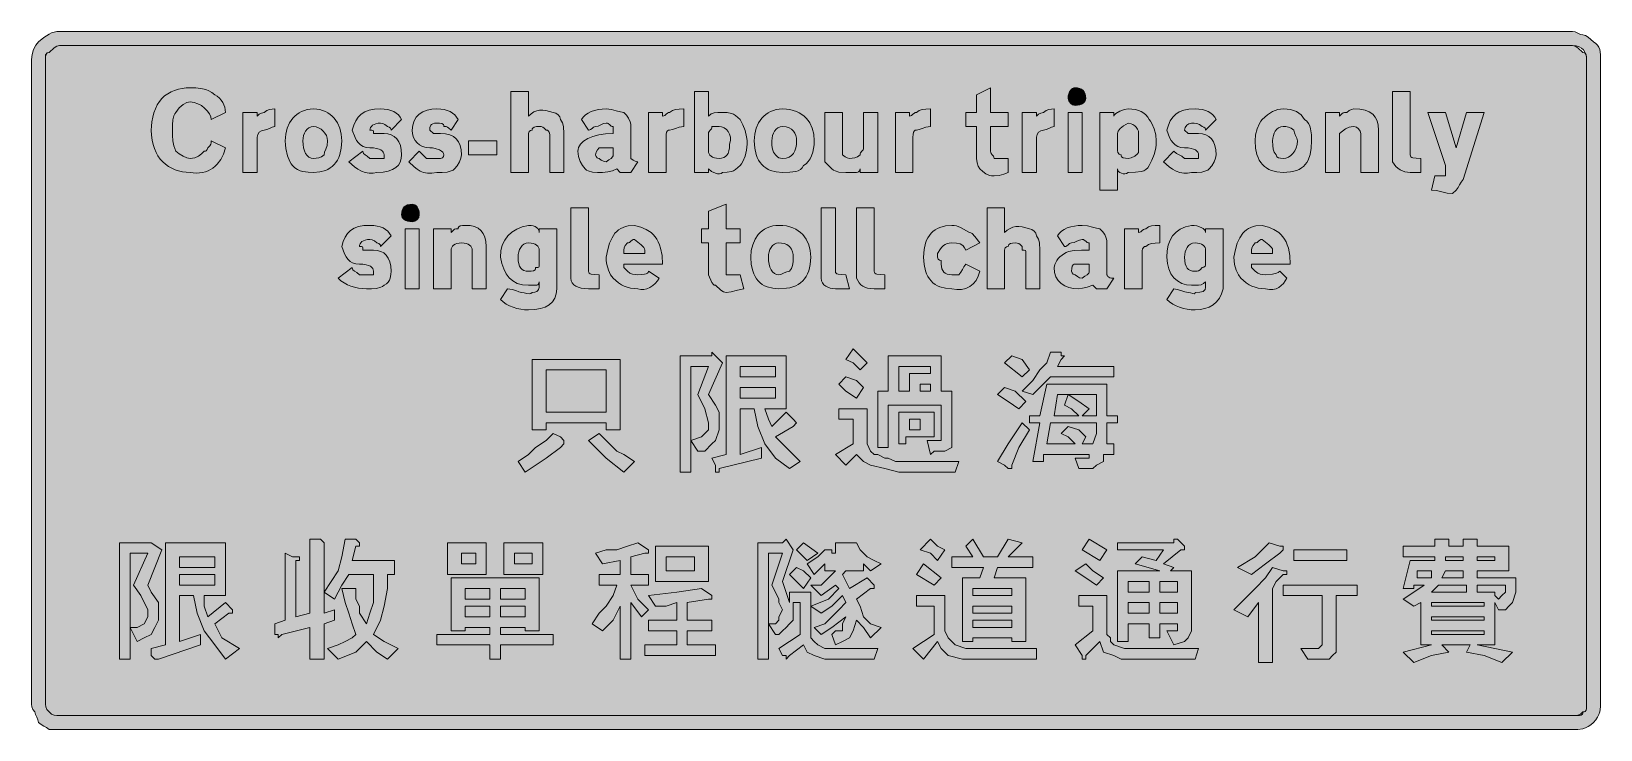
# Model space of a CAD drawing. Header units: metres. Extents: x 16 to 550, y 16 to 254.
import ezdxf

# ---------------------------------------------------------------- set-up
doc = ezdxf.new("R2010")
doc.units = ezdxf.units.M
doc.layers.add('FILL_BLACK_000000', color=7, linetype='Continuous', true_color=0x000000)
doc.layers.add('FILL_WHITE_FFFFFF', color=7, linetype='Continuous', true_color=0xffffff)

msp = doc.modelspace()

# ---------------------------------------------------------------- hatches: boundary and pattern name
at = {"layer": 'FILL_BLACK_000000', "true_color": 0x000000}
h = msp.add_hatch(color=7, dxfattribs=at)
h.dxf.hatch_style = 1
h.paths.add_polyline_path([(542.07, 253.32), (542.97, 252.91), (543.87, 252.72), (544.77, 252.51), (545.67, 251.97), (547.47, 250.32), (548.26, 249.82), (548.86, 249.21), (549.28, 248.53), (549.57, 247.77), (549.83, 246.1), (549.87, 244.32), (549.87, 25.92), (549.83, 24.12), (549.57, 22.32), (549.28, 21.42), (548.86, 20.52), (548.26, 19.62), (547.47, 18.72), (546.57, 17.93), (545.67, 17.33), (544.77, 16.91), (543.87, 16.62), (542.07, 16.36), (540.27, 16.32), (25.47, 16.32), (21.87, 16.32), (20.97, 17.03), (20.07, 17.52), (19.17, 18.01), (18.27, 18.72), (18.08, 19.62), (17.67, 20.52), (17.26, 21.42), (17.07, 22.32), (16.38, 23.22), (16.02, 24.12), (15.89, 25.02), (15.87, 25.92), (15.87, 244.32), (16.08, 246.1), (16.62, 247.77), (17.39, 249.21), (18.27, 250.32), (20.07, 251.89), (21.87, 253.02), (22.77, 253.41), (23.67, 253.69), (24.57, 253.86), (25.47, 253.92), (540.27, 253.92), (541.17, 253.73), (542.07, 253.32)])
h.paths.add_polyline_path([(24.57, 248.91), (23.67, 248.37), (21.87, 246.72), (21.27, 246.57), (20.86, 246.21), (20.72, 245.92), (20.67, 245.52), (20.67, 244.32), (20.67, 25.92), (20.69, 25.02), (20.82, 24.12), (21.18, 23.22), (21.87, 22.32), (22.77, 21.63), (23.67, 21.27), (24.57, 21.14), (25.47, 21.12), (540.27, 21.12), (541.17, 21.14), (542.07, 21.27), (542.97, 21.63), (543.87, 22.32), (544.27, 22.37), (544.56, 22.51), (544.92, 22.92), (545.07, 23.52), (545.07, 25.92), (545.07, 244.32), (545.01, 245.22), (544.83, 246.08), (544.5, 246.89), (544.02, 247.62), (543.37, 248.23), (542.54, 248.71), (541.51, 249.01), (540.27, 249.12), (25.47, 249.12), (24.57, 248.91)], flags=16)
h = msp.add_hatch(color=7, dxfattribs=at)
h.dxf.hatch_style = 1
h.paths.add_polyline_path([(81.26, 212.19), (80.33, 210.31), (79.13, 208.71), (78.43, 208.02), (77.67, 207.42), (76.85, 206.9), (75.99, 206.47), (75.07, 206.13), (74.11, 205.88), (73.1, 205.74), (72.06, 205.69), (70.98, 205.75), (69.87, 205.92), (68.54, 205.98), (67.24, 206.14), (65.98, 206.43), (64.77, 206.82), (63.62, 207.33), (62.53, 207.94), (61.51, 208.68), (60.57, 209.52), (59.71, 210.48), (58.95, 211.54), (58.28, 212.73), (57.72, 214.02), (57.27, 215.43), (56.94, 216.94), (56.74, 218.58), (56.67, 220.32), (56.73, 221.72), (56.9, 223.19), (57.18, 224.69), (57.57, 226.17), (58.08, 227.6), (58.7, 228.93), (59.43, 230.11), (60.27, 231.12), (61.22, 231.96), (62.28, 232.69), (63.41, 233.31), (64.62, 233.82), (65.88, 234.21), (67.19, 234.49), (68.52, 234.66), (69.87, 234.72), (71.86, 234.68), (74.07, 234.42), (75.19, 234.13), (76.28, 233.71), (77.32, 233.11), (78.27, 232.32), (79.11, 231.82), (79.85, 231.21), (80.46, 230.53), (80.97, 229.77), (81.36, 228.96), (81.65, 228.1), (81.81, 227.22), (81.87, 226.32), (77.07, 223.92), (76.91, 224.87), (76.45, 225.87), (75.74, 226.87), (74.82, 227.82), (73.73, 228.65), (72.51, 229.32), (71.21, 229.76), (69.87, 229.92), (68.78, 229.69), (67.47, 229.02), (66.8, 228.51), (66.16, 227.89), (65.57, 227.16), (65.07, 226.32), (64.67, 225.82), (64.38, 225.21), (64.02, 223.77), (63.89, 222.1), (63.87, 220.32), (63.89, 218.52), (64.02, 216.72), (64.38, 214.92), (65.07, 213.12), (66.16, 212.24), (67.47, 211.47), (68.78, 210.93), (69.87, 210.72), (70.72, 210.77), (71.46, 210.93), (72.72, 211.47), (73.75, 212.24), (74.67, 213.12), (75.07, 213.17), (75.36, 213.31), (75.72, 213.72), (75.87, 214.32), (76.56, 215.03), (76.92, 215.52), (77.05, 216.01), (77.07, 216.72), (81.87, 214.32), (81.26, 212.19)])
h = msp.add_hatch(color=7, dxfattribs=at)
h.dxf.hatch_style = 1
h.paths.add_polyline_path([(185.97, 225.91), (186.89, 226.49), (187.83, 226.87), (188.82, 227.07), (189.86, 227.1), (190.98, 226.98), (193.47, 226.32), (194.35, 226.11), (195.12, 225.57), (195.66, 224.8), (195.87, 223.92), (196.27, 223.42), (196.56, 222.83), (196.92, 221.52), (197.07, 219.12), (197.07, 205.92), (192.27, 205.92), (192.27, 217.92), (192.25, 218.8), (192.12, 219.57), (191.76, 220.11), (191.47, 220.27), (191.07, 220.32), (190.36, 221.01), (189.87, 221.37), (189.38, 221.5), (188.67, 221.52), (187.79, 221.5), (187.02, 221.37), (186.48, 221.01), (186.32, 220.72), (186.27, 220.32), (185.67, 220.17), (185.26, 219.81), (185.12, 219.52), (185.07, 219.12), (185.07, 217.92), (185.07, 205.92), (179.07, 205.92), (179.07, 233.52), (185.07, 233.52), (185.07, 225.12), (185.97, 225.91)])
h = msp.add_hatch(color=7, dxfattribs=at)
h.dxf.hatch_style = 1
h.paths.add_polyline_path([(249.98, 205.43), (249.34, 205.46), (248.67, 205.62), (247.36, 206.26), (246.27, 207.12), (246.27, 205.92), (241.47, 205.92), (241.47, 233.52), (246.27, 233.52), (246.27, 225.12), (247.19, 225.81), (248.22, 226.17), (249.48, 226.3), (251.07, 226.32), (252.68, 226.28), (254.07, 226.02), (254.75, 225.73), (255.46, 225.31), (257.07, 223.92), (257.95, 222.1), (258.72, 220.17), (259.26, 218.01), (259.42, 216.82), (259.47, 215.52), (259.26, 213.55), (258.72, 211.47), (257.95, 209.61), (257.52, 208.88), (257.07, 208.32), (255.46, 206.93), (254.75, 206.51), (254.07, 206.22), (252.68, 205.96), (251.07, 205.92), (250.57, 205.58), (249.98, 205.43)])
h.paths.add_polyline_path([(251.45, 210.96), (252.06, 211.29), (252.57, 211.77), (252.96, 212.42), (253.25, 213.25), (253.41, 214.28), (253.47, 215.52), (253.76, 216.81), (253.75, 217.98), (253.49, 219), (253.02, 219.87), (252.38, 220.57), (251.61, 221.09), (250.76, 221.41), (249.87, 221.52), (247.47, 221.52), (247.42, 221.12), (247.28, 220.81), (246.87, 220.32), (246.46, 219.83), (246.32, 219.52), (246.27, 219.12), (246.27, 213.12), (246.33, 212.67), (246.5, 212.24), (246.78, 211.83), (247.17, 211.47), (247.68, 211.16), (248.3, 210.93), (249.03, 210.77), (249.87, 210.72), (250.71, 210.78), (251.45, 210.96)], flags=16)
h = msp.add_hatch(color=7, dxfattribs=at)
h.dxf.hatch_style = 1
h.paths.add_polyline_path([(348.27, 226.32), (348.27, 221.52), (342.27, 221.52), (342.27, 213.12), (342.32, 212.72), (342.46, 212.41), (342.87, 211.92), (343.28, 211.43), (343.42, 211.12), (343.47, 210.72), (344.67, 210.72), (345.87, 210.72), (348.27, 210.72), (348.27, 205.92), (346.77, 205.32), (345.23, 204.91), (343.47, 204.72), (342.62, 204.77), (341.88, 204.93), (340.62, 205.47), (339.59, 206.24), (338.67, 207.12), (338.07, 208.02), (337.66, 209.14), (337.47, 210.72), (337.47, 221.52), (333.87, 221.52), (333.87, 226.32), (337.47, 226.32), (337.47, 232.32), (342.27, 234.72), (342.27, 226.32), (348.27, 226.32)])
h = msp.add_hatch(color=7, dxfattribs=at)
h.dxf.hatch_style = 1
h.paths.add_polyline_path([(374.61, 230.67), (374.45, 230.24), (374.16, 229.83), (373.77, 229.47), (373.26, 229.16), (372.65, 228.93), (371.91, 228.77), (371.07, 228.72), (370.19, 228.93), (369.42, 229.47), (368.88, 230.24), (368.67, 231.12), (368.72, 231.96), (368.88, 232.69), (369.11, 233.31), (369.42, 233.82), (369.78, 234.21), (370.19, 234.49), (370.62, 234.66), (371.07, 234.72), (371.91, 234.66), (372.65, 234.49), (373.26, 234.21), (373.77, 233.82), (374.16, 233.31), (374.45, 232.69), (374.61, 231.96), (374.67, 231.12), (374.61, 230.67)])
h = msp.add_hatch(color=7, dxfattribs=at)
h.dxf.hatch_style = 1
h.paths.add_polyline_path([(485.07, 211.92), (485.13, 211.52), (485.3, 211.23), (485.58, 211.01), (485.97, 210.87), (487.1, 210.74), (488.67, 210.72), (488.67, 205.92), (487.47, 205.92), (485.07, 205.92), (484.17, 205.98), (483.29, 206.14), (482.43, 206.43), (481.62, 206.82), (480.86, 207.33), (480.18, 207.94), (479.57, 208.68), (479.07, 209.52), (479.07, 210.72), (479.07, 233.52), (485.07, 233.52), (485.07, 211.92)])
h = msp.add_hatch(color=7, dxfattribs=at)
h.dxf.hatch_style = 1
h.paths.add_polyline_path([(87.87, 226.32), (92.67, 226.32), (92.67, 225.12), (93.42, 225.72), (94.19, 226.13), (95.07, 226.32), (95.97, 227.01), (96.87, 227.37), (97.77, 227.5), (98.67, 227.52), (98.67, 221.52), (97.77, 221.33), (96.87, 220.92), (95.97, 220.51), (95.07, 220.32), (94.19, 220.11), (93.42, 219.57), (92.88, 218.8), (92.67, 217.92), (92.67, 205.92), (87.87, 205.92), (87.87, 226.32)])
h = msp.add_hatch(color=7, dxfattribs=at)
h.dxf.hatch_style = 1
h.paths.add_polyline_path([(120.81, 211.99), (120.45, 211.02), (120.01, 210.14), (119.5, 209.34), (118.92, 208.62), (118.27, 207.99), (117.54, 207.44), (116.76, 206.97), (115.9, 206.59), (114.01, 206.09), (111.87, 205.92), (110.07, 205.96), (108.27, 206.22), (107.37, 206.51), (106.47, 206.93), (105.57, 207.53), (104.67, 208.32), (104.22, 208.88), (103.79, 209.63), (103.02, 211.62), (102.48, 214.06), (102.32, 215.37), (102.27, 216.72), (102.44, 218.91), (102.93, 220.94), (103.73, 222.77), (104.82, 224.37), (105.47, 225.07), (106.2, 225.68), (106.98, 226.22), (107.84, 226.68), (108.76, 227.04), (109.73, 227.3), (110.77, 227.46), (111.87, 227.52), (112.97, 227.46), (114.01, 227.3), (114.98, 227.04), (115.9, 226.68), (116.76, 226.22), (117.54, 225.68), (118.27, 225.07), (118.92, 224.37), (120.01, 222.77), (120.81, 220.94), (121.3, 218.91), (121.47, 216.72), (121.3, 214.19), (120.81, 211.99)])
h.paths.add_polyline_path([(116.26, 218.48), (115.78, 219.29), (115.17, 220.02), (114.44, 220.63), (113.63, 221.11), (112.77, 221.41), (111.87, 221.52), (111.03, 221.41), (110.3, 221.11), (109.68, 220.63), (109.17, 220.02), (108.78, 219.29), (108.5, 218.48), (108.33, 217.62), (108.27, 216.72), (108.33, 215.43), (108.5, 214.26), (108.78, 213.24), (109.17, 212.37), (109.68, 211.67), (110.3, 211.15), (111.03, 210.83), (111.87, 210.72), (112.77, 210.74), (113.67, 210.87), (114.57, 211.23), (115.47, 211.92), (115.66, 212.84), (116.07, 213.87), (116.48, 215.13), (116.67, 216.72), (116.56, 217.62), (116.26, 218.48)], flags=16)
h = msp.add_hatch(color=7, dxfattribs=at)
h.dxf.hatch_style = 1
h.paths.add_polyline_path([(141.76, 210.63), (141.4, 209.46), (140.79, 208.44), (139.92, 207.57), (138.76, 206.87), (137.31, 206.35), (135.55, 206.03), (133.47, 205.92), (132.12, 205.63), (130.79, 205.64), (129.48, 205.9), (128.22, 206.37), (127.01, 207.01), (125.88, 207.78), (123.87, 209.52), (128.67, 213.12), (128.72, 212.72), (128.88, 212.41), (129.42, 211.92), (130.19, 211.43), (131.07, 210.72), (133.47, 210.72), (135.87, 210.72), (135.87, 211.92), (135.81, 212.37), (135.63, 212.8), (135.3, 213.21), (134.82, 213.57), (134.17, 213.88), (133.34, 214.11), (132.31, 214.27), (131.07, 214.32), (129.83, 214.43), (128.78, 214.75), (127.91, 215.27), (127.17, 215.97), (126.55, 216.84), (126.01, 217.86), (125.07, 220.32), (125.58, 222.01), (126.23, 223.47), (127.05, 224.71), (128.07, 225.72), (129.31, 226.51), (130.81, 227.07), (132.58, 227.41), (134.67, 227.52), (135.96, 227.46), (137.15, 227.29), (138.21, 227.01), (139.17, 226.62), (140.01, 226.11), (140.75, 225.49), (141.36, 224.76), (141.87, 223.92), (138.27, 220.32), (138.22, 220.72), (138.08, 221.01), (137.67, 221.37), (137.07, 221.52), (136.19, 222.21), (135.42, 222.57), (134.67, 222.72), (133.83, 222.67), (133.1, 222.51), (132.48, 222.28), (131.97, 221.97), (131.58, 221.61), (131.3, 221.2), (131.13, 220.77), (131.07, 220.32), (131.76, 220.3), (132.12, 220.17), (132.25, 219.81), (132.27, 219.12), (135.87, 219.12), (137.16, 219.01), (138.33, 218.67), (139.35, 218.11), (140.22, 217.32), (140.92, 216.31), (141.44, 215.07), (141.76, 213.61), (141.87, 211.92), (141.76, 210.63)])
h = msp.add_hatch(color=7, dxfattribs=at)
h.dxf.hatch_style = 1
h.paths.add_polyline_path([(162.06, 210.83), (161.52, 209.52), (160.75, 208.21), (159.87, 207.12), (159.37, 206.72), (158.76, 206.43), (157.32, 206.07), (155.65, 205.94), (153.87, 205.92), (152.18, 205.63), (150.68, 205.64), (149.36, 205.9), (148.17, 206.37), (147.1, 207.01), (146.11, 207.78), (144.27, 209.52), (147.87, 213.12), (150.27, 210.72), (153.87, 210.72), (155.07, 210.72), (155.47, 210.77), (155.76, 210.91), (156.12, 211.32), (156.27, 211.92), (156.16, 212.37), (155.86, 212.8), (155.38, 213.21), (154.77, 213.57), (153.23, 214.11), (152.37, 214.27), (151.47, 214.32), (150.18, 214.43), (149.01, 214.75), (147.99, 215.27), (147.12, 215.97), (146.42, 216.84), (145.9, 217.86), (145.58, 219.03), (145.47, 220.32), (145.63, 222.01), (146.11, 223.47), (146.86, 224.71), (147.87, 225.72), (149.1, 226.51), (150.53, 227.07), (152.13, 227.41), (153.87, 227.52), (155.16, 227.46), (156.35, 227.29), (157.41, 227.01), (158.37, 226.62), (159.21, 226.11), (159.95, 225.49), (160.56, 224.76), (161.07, 223.92), (158.67, 220.32), (157.96, 221.01), (157.47, 221.37), (156.98, 221.5), (156.27, 221.52), (156.22, 221.92), (156.06, 222.21), (155.52, 222.57), (154.75, 222.7), (153.87, 222.72), (153.08, 222.67), (152.48, 222.51), (152.06, 222.28), (151.77, 221.97), (151.51, 221.2), (151.47, 220.32), (152.67, 219.12), (155.07, 219.12), (156.76, 219.01), (158.22, 218.67), (159.46, 218.11), (160.47, 217.32), (161.26, 216.31), (161.82, 215.07), (162.16, 213.61), (162.27, 211.92), (162.06, 210.83)])
h = msp.add_hatch(color=7, dxfattribs=at)
h.dxf.hatch_style = 1
h.paths.add_polyline_path([(216.27, 205.92), (215.07, 207.12), (213.57, 206.52), (212.03, 206.11), (210.27, 205.92), (208.49, 205.94), (206.82, 206.07), (205.38, 206.43), (204.77, 206.72), (204.27, 207.12), (203.39, 208.23), (202.62, 209.67), (202.08, 211.34), (201.87, 213.12), (201.93, 213.78), (202.09, 214.41), (202.36, 215.01), (202.73, 215.58), (203.77, 216.6), (205.17, 217.47), (206.91, 218.17), (208.96, 218.69), (211.29, 219.01), (213.87, 219.12), (213.87, 220.32), (213.87, 221.52), (213.47, 221.57), (213.16, 221.71), (212.67, 222.12), (212.18, 222.53), (211.87, 222.67), (211.47, 222.72), (210.57, 222.53), (209.67, 222.12), (208.77, 221.71), (207.87, 221.52), (207.47, 221.47), (207.16, 221.33), (206.67, 220.92), (206.18, 220.51), (205.87, 220.37), (205.47, 220.32), (203.07, 223.92), (203.63, 224.76), (204.38, 225.49), (205.31, 226.11), (206.37, 226.62), (207.55, 227.01), (208.81, 227.29), (210.12, 227.46), (211.47, 227.52), (213.25, 227.33), (214.92, 226.92), (216.36, 226.51), (217.47, 226.32), (218.35, 225.4), (219.12, 224.37), (219.66, 223.11), (219.82, 222.37), (219.87, 221.52), (219.87, 210.72), (220.62, 210.12), (221.39, 209.71), (222.27, 209.52), (219.87, 205.92), (216.27, 205.92)])
h.paths.add_polyline_path([(208.38, 210.91), (208.67, 210.77), (209.07, 210.72), (209.82, 210.12), (210.59, 209.71), (211.47, 209.52), (212.35, 210.23), (213.12, 210.72), (213.66, 211.21), (213.82, 211.52), (213.87, 211.92), (213.87, 214.32), (209.07, 214.32), (208.47, 213.57), (208.06, 212.8), (207.87, 211.92), (208.02, 211.32), (208.38, 210.91)], flags=16)
h = msp.add_hatch(color=7, dxfattribs=at)
h.dxf.hatch_style = 1
h.paths.add_polyline_path([(225.87, 226.32), (230.67, 226.32), (230.67, 225.12), (231.07, 225.17), (231.38, 225.31), (231.87, 225.72), (232.36, 226.13), (232.67, 226.27), (233.07, 226.32), (233.99, 227.01), (235.02, 227.37), (236.28, 227.5), (237.87, 227.52), (237.87, 221.52), (236.28, 221.33), (235.02, 220.92), (233.99, 220.51), (233.07, 220.32), (232.67, 220.27), (232.38, 220.11), (232.02, 219.57), (231.89, 218.8), (231.87, 217.92), (231.87, 205.92), (225.87, 205.92), (225.87, 226.32)])
h = msp.add_hatch(color=7, dxfattribs=at)
h.dxf.hatch_style = 1
h.paths.add_polyline_path([(282.05, 214.06), (281.76, 212.8), (281.37, 211.62), (280.86, 210.56), (280.25, 209.63), (279.51, 208.88), (278.67, 208.32), (278.16, 207.53), (277.55, 206.93), (276.81, 206.51), (275.97, 206.22), (273.95, 205.96), (271.47, 205.92), (269.33, 206.09), (267.44, 206.59), (266.58, 206.97), (265.8, 207.44), (265.07, 207.99), (264.42, 208.62), (263.84, 209.34), (263.33, 210.14), (262.89, 211.02), (262.53, 211.99), (262.04, 214.19), (261.87, 216.72), (262.04, 218.91), (262.53, 220.94), (263.33, 222.77), (264.42, 224.37), (265.07, 225.07), (265.8, 225.68), (266.58, 226.22), (267.44, 226.68), (268.36, 227.04), (269.33, 227.3), (270.37, 227.46), (271.47, 227.52), (272.78, 227.46), (274, 227.3), (275.14, 227.04), (276.2, 226.68), (277.17, 226.22), (278.05, 225.68), (278.85, 225.07), (279.57, 224.37), (280.2, 223.6), (280.75, 222.77), (281.6, 220.94), (282.1, 218.91), (282.27, 216.72), (282.21, 215.37), (282.05, 214.06)])
h.paths.add_polyline_path([(276.03, 218.48), (275.7, 219.29), (275.22, 220.02), (274.57, 220.63), (273.74, 221.11), (272.71, 221.41), (271.47, 221.52), (270.63, 221.41), (269.9, 221.11), (269.28, 220.63), (268.77, 220.02), (268.38, 219.29), (268.1, 218.48), (267.93, 217.62), (267.87, 216.72), (267.89, 215.13), (268.02, 213.87), (268.38, 212.84), (269.07, 211.92), (269.78, 211.23), (270.27, 210.87), (270.76, 210.74), (271.47, 210.72), (272.71, 210.83), (273.74, 211.15), (274.57, 211.67), (275.22, 212.37), (275.7, 213.24), (276.03, 214.26), (276.21, 215.43), (276.27, 216.72), (276.21, 217.62), (276.03, 218.48)], flags=16)
h = msp.add_hatch(color=7, dxfattribs=at)
h.dxf.hatch_style = 1
h.paths.add_polyline_path([(303.87, 226.32), (303.87, 205.92), (297.87, 205.92), (297.87, 207.12), (297.72, 206.52), (297.36, 206.11), (297.07, 205.97), (296.67, 205.92), (293.07, 205.92), (290.67, 206.07), (289.36, 206.43), (288.77, 206.72), (288.27, 207.12), (285.87, 209.52), (285.87, 211.92), (285.87, 226.32), (291.87, 226.32), (291.87, 214.32), (291.87, 213.12), (291.87, 211.92), (292.75, 211.23), (293.52, 210.87), (294.27, 210.72), (295.17, 210.74), (296.07, 210.87), (296.97, 211.23), (297.87, 211.92), (297.92, 212.32), (298.06, 212.63), (298.47, 213.12), (298.88, 213.61), (299.02, 213.92), (299.07, 214.32), (299.07, 226.32), (303.87, 226.32)])
h = msp.add_hatch(color=7, dxfattribs=at)
h.dxf.hatch_style = 1
h.paths.add_polyline_path([(309.87, 226.32), (314.67, 226.32), (314.67, 225.12), (315.07, 225.17), (315.38, 225.31), (315.87, 225.72), (316.36, 226.13), (316.67, 226.27), (317.07, 226.32), (317.99, 227.01), (319.02, 227.37), (320.28, 227.5), (321.87, 227.52), (321.87, 221.52), (320.28, 221.33), (319.02, 220.92), (317.99, 220.51), (317.07, 220.32), (316.67, 220.27), (316.38, 220.11), (316.02, 219.57), (315.89, 218.8), (315.87, 217.92), (315.87, 205.92), (309.87, 205.92), (309.87, 226.32)])
h = msp.add_hatch(color=7, dxfattribs=at)
h.dxf.hatch_style = 1
h.paths.add_polyline_path([(353.07, 226.32), (357.87, 226.32), (357.87, 225.12), (358.62, 225.72), (359.39, 226.13), (360.27, 226.32), (361.17, 227.01), (362.07, 227.37), (362.97, 227.5), (363.87, 227.52), (363.87, 221.52), (362.97, 221.33), (362.07, 220.92), (361.17, 220.51), (360.27, 220.32), (359.39, 220.11), (358.62, 219.57), (358.08, 218.8), (357.87, 217.92), (357.87, 205.92), (353.07, 205.92), (353.07, 226.32)])
h = msp.add_hatch(color=7, dxfattribs=at)
h.dxf.hatch_style = 1
h.paths.add_polyline_path([(368.67, 205.92), (368.67, 226.32), (373.47, 226.32), (373.47, 205.92), (368.67, 205.92)])
h = msp.add_hatch(color=7, dxfattribs=at)
h.dxf.hatch_style = 1
h.paths.add_polyline_path([(398.46, 214.23), (397.92, 212.07), (397.15, 210.14), (396.27, 208.32), (395.76, 207.53), (395.15, 206.93), (394.41, 206.51), (393.57, 206.22), (391.55, 205.96), (389.07, 205.92), (388.57, 205.58), (388, 205.43), (387.4, 205.46), (386.82, 205.62), (386.29, 205.9), (385.86, 206.26), (385.58, 206.67), (385.47, 207.12), (385.47, 199.92), (379.47, 199.92), (379.47, 226.32), (384.27, 226.32), (384.27, 225.12), (384.43, 225.57), (384.85, 226), (386.22, 226.77), (387.81, 227.31), (389.07, 227.52), (390.36, 227.46), (391.55, 227.29), (392.61, 227.01), (393.57, 226.62), (394.41, 226.11), (395.15, 225.49), (395.76, 224.76), (396.27, 223.92), (396.72, 223.36), (397.15, 222.63), (397.92, 220.77), (398.46, 218.69), (398.67, 216.72), (398.62, 215.42), (398.46, 214.23)])
h.paths.add_polyline_path([(391.32, 211.47), (392.28, 212.24), (392.56, 212.67), (392.67, 213.12), (392.67, 214.32), (392.67, 217.92), (392.67, 219.12), (392.56, 219.96), (392.28, 220.69), (391.85, 221.31), (391.32, 221.82), (390.74, 222.21), (390.14, 222.49), (389.07, 222.72), (387.5, 221.82), (386.37, 220.92), (385.7, 220.02), (385.53, 219.57), (385.47, 219.12), (385.47, 214.32), (385.49, 213.44), (385.62, 212.67), (385.98, 212.13), (386.27, 211.97), (386.67, 211.92), (386.72, 211.52), (386.88, 211.23), (387.42, 210.87), (388.19, 210.74), (389.07, 210.72), (390.14, 210.93), (391.32, 211.47)], flags=16)
h = msp.add_hatch(color=7, dxfattribs=at)
h.dxf.hatch_style = 1
h.paths.add_polyline_path([(418.86, 210.83), (418.32, 209.52), (417.55, 208.21), (416.67, 207.12), (416.17, 206.72), (415.56, 206.43), (414.12, 206.07), (412.45, 205.94), (410.67, 205.92), (409.32, 205.63), (407.99, 205.64), (406.68, 205.9), (405.42, 206.37), (404.21, 207.01), (403.08, 207.78), (401.07, 209.52), (404.67, 213.12), (405.57, 212.41), (406.47, 211.92), (407.37, 211.43), (408.27, 210.72), (410.67, 210.72), (413.07, 210.72), (413.07, 211.92), (413.01, 212.37), (412.83, 212.8), (412.5, 213.21), (412.02, 213.57), (411.37, 213.88), (410.54, 214.11), (409.51, 214.27), (408.27, 214.32), (407.03, 214.43), (405.98, 214.75), (405.11, 215.27), (404.37, 215.97), (403.75, 216.84), (403.21, 217.86), (402.27, 220.32), (402.78, 222.01), (403.43, 223.47), (404.25, 224.71), (405.27, 225.72), (406.51, 226.51), (408.01, 227.07), (409.78, 227.41), (411.87, 227.52), (413.16, 227.46), (414.35, 227.29), (415.41, 227.01), (416.37, 226.62), (417.21, 226.11), (417.95, 225.49), (418.56, 224.76), (419.07, 223.92), (415.47, 220.32), (415.42, 220.72), (415.28, 221.01), (414.87, 221.37), (414.27, 221.52), (413.37, 222.21), (412.47, 222.57), (411.57, 222.7), (410.67, 222.72), (409.79, 222.51), (409.02, 221.97), (408.48, 221.2), (408.27, 220.32), (409.47, 219.12), (413.07, 219.12), (414.36, 219.01), (415.53, 218.67), (416.55, 218.11), (417.42, 217.32), (418.12, 216.31), (418.64, 215.07), (418.96, 213.61), (419.07, 211.92), (418.86, 210.83)])
h = msp.add_hatch(color=7, dxfattribs=at)
h.dxf.hatch_style = 1
h.paths.add_polyline_path([(450.98, 211.99), (450.33, 210.14), (449.89, 209.34), (449.37, 208.62), (448.76, 207.99), (448.07, 207.44), (447.29, 206.97), (446.41, 206.59), (445.43, 206.3), (444.35, 206.09), (441.87, 205.92), (439.73, 206.09), (437.84, 206.59), (436.98, 206.97), (436.2, 207.44), (435.47, 207.99), (434.82, 208.62), (434.24, 209.34), (433.73, 210.14), (433.29, 211.02), (432.93, 211.99), (432.44, 214.19), (432.27, 216.72), (432.48, 218.69), (433.02, 220.77), (433.79, 222.63), (434.22, 223.36), (434.67, 223.92), (436.47, 225.49), (438.27, 226.62), (439.17, 227.01), (440.07, 227.29), (440.97, 227.46), (441.87, 227.52), (443.16, 227.46), (444.35, 227.29), (445.41, 227.01), (446.37, 226.62), (447.21, 226.11), (447.95, 225.49), (448.56, 224.76), (449.07, 223.92), (449.86, 223.36), (450.46, 222.63), (450.88, 221.75), (451.17, 220.77), (451.43, 218.69), (451.47, 216.72), (451.35, 214.19), (450.98, 211.99)])
h.paths.add_polyline_path([(446.07, 218.52), (445.66, 219.42), (445.47, 220.32), (444.57, 221.01), (443.67, 221.37), (442.77, 221.5), (441.87, 221.52), (441.03, 221.41), (440.3, 221.11), (439.68, 220.63), (439.17, 220.02), (438.78, 219.29), (438.5, 218.48), (438.33, 217.62), (438.27, 216.72), (438.29, 215.13), (438.42, 213.87), (438.78, 212.84), (439.47, 211.92), (439.52, 211.52), (439.68, 211.23), (440.22, 210.87), (440.99, 210.74), (441.87, 210.72), (442.77, 210.83), (443.63, 211.15), (444.44, 211.67), (445.17, 212.37), (445.78, 213.24), (446.26, 214.26), (446.56, 215.43), (446.67, 216.72), (446.48, 217.62), (446.07, 218.52)], flags=16)
h = msp.add_hatch(color=7, dxfattribs=at)
h.dxf.hatch_style = 1
h.paths.add_polyline_path([(468.27, 205.92), (468.27, 217.92), (468.27, 219.12), (468.06, 220), (467.52, 220.77), (466.75, 221.31), (465.87, 221.52), (465.02, 221.47), (464.28, 221.31), (463.02, 220.77), (461.99, 220), (461.07, 219.12), (461.07, 205.92), (456.27, 205.92), (456.27, 226.32), (461.07, 226.32), (461.07, 225.12), (461.78, 225.81), (462.27, 226.17), (462.76, 226.3), (463.47, 226.32), (464.35, 227.01), (465.12, 227.37), (465.87, 227.52), (467.95, 227.41), (469.71, 227.07), (471.16, 226.51), (472.32, 225.72), (473.19, 224.71), (473.8, 223.47), (474.16, 222.01), (474.27, 220.32), (474.27, 205.92), (468.27, 205.92)])
h = msp.add_hatch(color=7, dxfattribs=at)
h.dxf.hatch_style = 1
h.paths.add_polyline_path([(503.07, 203.52), (502.36, 202.62), (501.87, 201.72), (501.38, 200.82), (500.67, 199.92), (499.47, 198.72), (497.67, 198.91), (495.87, 199.32), (494.07, 199.73), (492.27, 199.92), (493.47, 204.72), (494.67, 204.72), (497.07, 204.72), (497.07, 205.92), (497.07, 208.32), (491.07, 226.32), (497.07, 226.32), (500.67, 214.32), (504.27, 226.32), (510.27, 226.32), (503.07, 203.52)])
h = msp.add_hatch(color=7, dxfattribs=at)
h.dxf.hatch_style = 1
h.paths.add_polyline_path([(174.27, 211.92), (164.67, 211.92), (164.67, 216.72), (174.27, 216.72), (174.27, 211.92)])
h = msp.add_hatch(color=7, dxfattribs=at)
h.dxf.hatch_style = 1
h.paths.add_polyline_path([(147.66, 190.64), (147.12, 189.87), (146.35, 189.33), (145.47, 189.12), (144.63, 189.17), (143.9, 189.33), (143.28, 189.56), (142.77, 189.87), (142.38, 190.23), (142.1, 190.64), (141.93, 191.07), (141.87, 191.52), (141.93, 192.36), (142.1, 193.09), (142.38, 193.71), (142.77, 194.22), (143.28, 194.61), (143.9, 194.89), (144.63, 195.06), (145.47, 195.12), (145.92, 195.06), (146.35, 194.89), (146.76, 194.61), (147.12, 194.22), (147.43, 193.71), (147.66, 193.09), (147.82, 192.36), (147.87, 191.52), (147.66, 190.64)])
h = msp.add_hatch(color=7, dxfattribs=at)
h.dxf.hatch_style = 1
h.paths.add_polyline_path([(205.47, 172.32), (205.53, 171.92), (205.7, 171.63), (205.98, 171.41), (206.37, 171.27), (207.5, 171.14), (209.07, 171.12), (209.07, 166.32), (207.87, 166.32), (205.47, 166.32), (204.18, 166.38), (203.01, 166.54), (201.99, 166.83), (201.12, 167.22), (200.42, 167.73), (199.9, 168.34), (199.58, 169.08), (199.47, 169.92), (199.47, 171.12), (199.47, 193.92), (205.47, 193.92), (205.47, 172.32)])
h = msp.add_hatch(color=7, dxfattribs=at)
h.dxf.hatch_style = 1
h.paths.add_polyline_path([(257.07, 186.72), (257.07, 181.92), (252.27, 181.92), (252.27, 173.52), (252.27, 171.12), (254.67, 171.12), (255.87, 171.12), (257.07, 171.12), (258.27, 166.32), (257.16, 166.13), (255.72, 165.72), (254.05, 165.31), (252.27, 165.12), (251.37, 165.33), (250.47, 165.87), (248.67, 167.52), (248.27, 167.58), (247.96, 167.74), (247.47, 168.42), (246.27, 171.12), (246.27, 181.92), (243.87, 181.92), (243.87, 186.72), (246.27, 186.72), (246.27, 192.72), (252.27, 195.12), (252.27, 186.72), (257.07, 186.72)])
h = msp.add_hatch(color=7, dxfattribs=at)
h.dxf.hatch_style = 1
h.paths.add_polyline_path([(289.47, 172.32), (289.53, 171.92), (289.7, 171.63), (289.98, 171.41), (290.37, 171.27), (291.5, 171.14), (293.07, 171.12), (294.27, 166.32), (293.07, 166.32), (289.47, 166.32), (288.57, 166.38), (287.71, 166.54), (286.9, 166.83), (286.17, 167.22), (285.56, 167.73), (285.08, 168.34), (284.78, 169.08), (284.67, 169.92), (284.67, 171.12), (284.67, 193.92), (289.47, 193.92), (289.47, 172.32)])
h = msp.add_hatch(color=7, dxfattribs=at)
h.dxf.hatch_style = 1
h.paths.add_polyline_path([(302.67, 172.32), (302.73, 171.92), (302.9, 171.63), (303.18, 171.41), (303.57, 171.27), (304.7, 171.14), (306.27, 171.12), (306.27, 166.32), (305.07, 166.32), (302.67, 166.32), (301.43, 166.38), (300.38, 166.54), (299.51, 166.83), (298.77, 167.22), (298.15, 167.73), (297.61, 168.34), (296.67, 169.92), (296.67, 171.12), (296.67, 193.92), (302.67, 193.92), (302.67, 172.32)])
h = msp.add_hatch(color=7, dxfattribs=at)
h.dxf.hatch_style = 1
h.paths.add_polyline_path([(347.97, 186.31), (348.89, 186.89), (349.83, 187.27), (350.82, 187.47), (351.86, 187.5), (352.98, 187.38), (355.47, 186.72), (356.35, 186.51), (357.12, 185.97), (357.66, 185.2), (357.87, 184.32), (358.27, 183.82), (358.56, 183.23), (358.92, 181.92), (359.07, 179.52), (359.07, 166.32), (354.27, 166.32), (354.27, 178.32), (354.25, 179.01), (354.12, 179.37), (353.76, 179.5), (353.07, 179.52), (353.07, 180.72), (352.36, 181.41), (351.87, 181.77), (351.38, 181.9), (350.67, 181.92), (349.79, 181.9), (349.02, 181.77), (348.48, 181.41), (348.32, 181.12), (348.27, 180.72), (347.67, 180.57), (347.26, 180.21), (347.12, 179.92), (347.07, 179.52), (347.07, 178.32), (347.07, 166.32), (341.07, 166.32), (341.07, 193.92), (347.07, 193.92), (347.07, 185.52), (347.97, 186.31)])
h = msp.add_hatch(color=7, dxfattribs=at)
h.dxf.hatch_style = 1
h.paths.add_polyline_path([(138.23, 171.23), (137.97, 169.92), (137.68, 169.25), (137.26, 168.61), (136.66, 168.02), (135.87, 167.52), (135.37, 167.12), (134.76, 166.83), (133.32, 166.47), (131.65, 166.34), (129.87, 166.32), (128.52, 166.38), (127.19, 166.54), (125.88, 166.83), (124.62, 167.22), (123.41, 167.73), (122.28, 168.34), (121.22, 169.08), (120.27, 169.92), (125.07, 173.52), (125.12, 173.12), (125.28, 172.81), (125.82, 172.32), (126.59, 171.83), (127.47, 171.12), (129.87, 171.12), (132.27, 171.12), (132.27, 172.32), (132.21, 172.77), (132.03, 173.2), (131.7, 173.61), (131.22, 173.97), (130.57, 174.28), (129.74, 174.51), (128.71, 174.67), (127.47, 174.72), (126.23, 174.83), (125.18, 175.15), (124.31, 175.67), (123.57, 176.37), (122.95, 177.24), (122.41, 178.26), (121.47, 180.72), (121.98, 182.41), (122.63, 183.87), (123.45, 185.11), (124.47, 186.12), (125.71, 186.91), (127.21, 187.47), (128.98, 187.81), (131.07, 187.92), (132.36, 187.86), (133.55, 187.69), (134.61, 187.41), (135.57, 187.02), (136.41, 186.51), (137.15, 185.89), (137.76, 185.16), (138.27, 184.32), (134.67, 180.72), (134.62, 181.12), (134.48, 181.41), (134.07, 181.77), (133.47, 181.92), (132.59, 182.61), (131.82, 182.97), (131.07, 183.12), (130.23, 183.07), (129.5, 182.91), (128.88, 182.68), (128.37, 182.37), (127.98, 182.01), (127.7, 181.6), (127.53, 181.17), (127.47, 180.72), (128.16, 180.7), (128.52, 180.57), (128.65, 180.21), (128.67, 179.52), (132.27, 179.52), (133.56, 179.41), (134.73, 179.07), (135.75, 178.51), (136.62, 177.72), (137.32, 176.71), (137.84, 175.47), (138.16, 174.01), (138.27, 172.32), (138.23, 171.23)])
h = msp.add_hatch(color=7, dxfattribs=at)
h.dxf.hatch_style = 1
h.paths.add_polyline_path([(165.87, 166.32), (165.87, 178.32), (165.87, 179.52), (165.81, 179.97), (165.65, 180.4), (165.36, 180.81), (164.97, 181.17), (164.46, 181.48), (163.85, 181.71), (163.11, 181.87), (162.27, 181.92), (161.43, 181.87), (160.7, 181.71), (160.08, 181.48), (159.57, 181.17), (159.18, 180.81), (158.9, 180.4), (158.73, 179.97), (158.67, 179.52), (158.67, 166.32), (152.67, 166.32), (152.67, 186.72), (158.67, 186.72), (158.67, 185.52), (159.38, 186.21), (159.87, 186.57), (160.36, 186.7), (161.07, 186.72), (161.12, 187.12), (161.28, 187.41), (161.82, 187.77), (162.59, 187.9), (163.47, 187.92), (165.16, 187.81), (166.62, 187.47), (167.86, 186.91), (168.87, 186.12), (169.66, 185.11), (170.22, 183.87), (170.56, 182.41), (170.67, 180.72), (170.67, 166.32), (165.87, 166.32)])
h = msp.add_hatch(color=7, dxfattribs=at)
h.dxf.hatch_style = 1
h.paths.add_polyline_path([(194.01, 163.17), (193.21, 161.93), (192.12, 160.92), (190.74, 160.13), (189.1, 159.57), (187.21, 159.23), (185.07, 159.12), (183.72, 159.18), (182.39, 159.34), (181.08, 159.63), (179.82, 160.02), (178.61, 160.53), (177.48, 161.14), (176.42, 161.88), (175.47, 162.72), (177.87, 166.32), (179.46, 166.13), (180.72, 165.72), (181.75, 165.31), (182.67, 165.12), (183.57, 164.95), (184.47, 164.67), (185.37, 164.61), (185.82, 164.78), (186.27, 165.12), (187.15, 165.16), (187.92, 165.42), (188.23, 165.71), (188.46, 166.13), (188.62, 166.73), (188.67, 167.52), (188.67, 168.72), (188.52, 168.12), (188.16, 167.71), (187.87, 167.57), (187.47, 167.52), (185.07, 167.52), (182.98, 167.69), (181.21, 168.18), (179.71, 168.98), (178.47, 170.07), (177.45, 171.45), (176.63, 173.09), (175.98, 174.98), (175.47, 177.12), (175.64, 179.26), (176.13, 181.17), (176.93, 182.86), (178.02, 184.32), (179.4, 185.56), (181.04, 186.57), (182.93, 187.36), (185.07, 187.92), (185.91, 187.87), (186.65, 187.71), (187.26, 187.48), (187.77, 187.17), (188.16, 186.81), (188.45, 186.4), (188.61, 185.97), (188.67, 185.52), (188.67, 186.72), (194.67, 186.72), (194.67, 166.32), (194.5, 164.63), (194.01, 163.17)])
h.paths.add_polyline_path([(188.45, 180.4), (188.16, 180.81), (187.77, 181.17), (187.26, 181.48), (186.65, 181.71), (185.91, 181.87), (185.07, 181.92), (184.23, 181.81), (183.5, 181.51), (182.88, 181.03), (182.37, 180.42), (181.98, 179.69), (181.7, 178.88), (181.53, 178.02), (181.47, 177.12), (181.53, 175.88), (181.7, 174.85), (181.98, 174.02), (182.37, 173.37), (182.88, 172.89), (183.5, 172.56), (184.23, 172.38), (185.07, 172.32), (185.95, 172.34), (186.72, 172.47), (187.26, 172.83), (187.42, 173.12), (187.47, 173.52), (188.16, 173.54), (188.52, 173.67), (188.65, 174.03), (188.67, 174.72), (188.67, 179.52), (188.61, 179.97), (188.45, 180.4)], flags=16)
h = msp.add_hatch(color=7, dxfattribs=at)
h.dxf.hatch_style = 1
h.paths.add_polyline_path([(217.47, 173.52), (218.67, 172.32), (219.57, 171.63), (220.47, 171.27), (221.37, 171.14), (222.27, 171.12), (223.34, 171.14), (224.52, 171.27), (225.05, 171.41), (225.48, 171.63), (225.76, 171.92), (225.87, 172.32), (229.47, 169.92), (228.91, 169.03), (228.18, 168.18), (227.3, 167.41), (226.32, 166.77), (225.29, 166.3), (224.24, 166.04), (223.22, 166.03), (222.27, 166.32), (220.97, 166.38), (219.78, 166.54), (218.66, 166.83), (217.62, 167.22), (216.63, 167.73), (215.69, 168.34), (213.87, 169.92), (212.99, 171.04), (212.22, 172.62), (211.68, 174.64), (211.52, 175.83), (211.47, 177.12), (211.98, 179.65), (212.63, 181.84), (213.45, 183.7), (214.47, 185.22), (215.06, 185.85), (215.71, 186.4), (216.43, 186.87), (217.21, 187.24), (218.06, 187.54), (218.98, 187.75), (221.07, 187.92), (223.21, 187.35), (225.1, 186.53), (226.74, 185.43), (227.47, 184.77), (228.12, 184.02), (228.7, 183.19), (229.21, 182.27), (229.65, 181.26), (230.01, 180.16), (230.5, 177.65), (230.67, 174.72), (217.47, 174.72), (217.47, 173.52)])
h.paths.add_polyline_path([(224.67, 179.52), (224.56, 179.97), (224.28, 180.42), (223.32, 181.32), (221.07, 183.12), (220.67, 183.07), (220.36, 182.93), (219.87, 182.52), (219.38, 182.11), (219.07, 181.97), (218.67, 181.92), (217.98, 181.04), (217.62, 180.27), (217.47, 179.52), (217.47, 178.32), (224.67, 178.32), (224.67, 179.52)], flags=16)
h = msp.add_hatch(color=7, dxfattribs=at)
h.dxf.hatch_style = 1
h.paths.add_polyline_path([(280.69, 173.45), (280.4, 172.39), (280.02, 171.42), (279.55, 170.54), (279, 169.74), (278.37, 169.02), (277.65, 168.39), (276.85, 167.84), (275.97, 167.37), (275, 166.99), (273.94, 166.7), (272.8, 166.49), (270.27, 166.32), (268.13, 166.49), (266.24, 166.99), (265.38, 167.37), (264.6, 167.84), (263.87, 168.39), (263.22, 169.02), (262.64, 169.74), (262.13, 170.54), (261.69, 171.42), (261.33, 172.39), (260.84, 174.59), (260.67, 177.12), (260.84, 179.31), (261.33, 181.34), (262.13, 183.17), (263.22, 184.77), (263.87, 185.47), (264.6, 186.08), (265.38, 186.62), (266.24, 187.08), (267.16, 187.44), (268.13, 187.7), (269.17, 187.86), (270.27, 187.92), (271.58, 187.86), (272.8, 187.7), (273.94, 187.44), (275, 187.08), (275.97, 186.62), (276.85, 186.08), (277.65, 185.47), (278.37, 184.77), (279, 184), (279.55, 183.17), (280.4, 181.34), (280.9, 179.31), (281.07, 177.12), (280.9, 174.59), (280.69, 173.45)])
h.paths.add_polyline_path([(274.92, 178.92), (274.56, 179.82), (273.87, 180.72), (272.97, 181.41), (272.07, 181.77), (271.17, 181.9), (270.27, 181.92), (269.43, 181.81), (268.7, 181.51), (268.08, 181.03), (267.57, 180.42), (267.18, 179.69), (266.9, 178.88), (266.73, 178.02), (266.67, 177.12), (266.73, 175.83), (266.9, 174.66), (267.18, 173.64), (267.57, 172.77), (268.08, 172.07), (268.7, 171.55), (269.43, 171.23), (270.27, 171.12), (271.17, 171.31), (272.07, 171.72), (272.97, 172.13), (273.87, 172.32), (274.56, 173.24), (274.92, 174.27), (275.05, 175.53), (275.07, 177.12), (275.05, 178.02), (274.92, 178.92)], flags=16)
h = msp.add_hatch(color=7, dxfattribs=at)
h.dxf.hatch_style = 1
h.paths.add_polyline_path([(329.92, 187.87), (330.68, 187.71), (332.07, 187.17), (335.07, 185.52), (335.52, 185.41), (335.97, 185.13), (336.87, 184.17), (338.67, 181.92), (333.87, 179.52), (333.42, 180.31), (332.95, 180.91), (332.46, 181.33), (331.92, 181.62), (330.66, 181.88), (329.07, 181.92), (328.22, 181.86), (327.48, 181.69), (326.81, 181.41), (326.22, 181.02), (325.68, 180.51), (325.19, 179.89), (324.27, 178.32), (324.27, 177.12), (324.32, 176.72), (324.46, 176.43), (324.87, 176.07), (325.47, 175.92), (325.47, 174.72), (325.53, 173.88), (325.7, 173.14), (325.98, 172.53), (326.37, 172.02), (326.88, 171.63), (327.5, 171.34), (328.23, 171.18), (329.07, 171.12), (331.47, 171.12), (332.18, 172.02), (332.67, 172.92), (333.16, 173.82), (333.87, 174.72), (338.67, 172.32), (338.11, 170.63), (337.34, 169.19), (336.37, 168), (335.22, 167.07), (333.9, 166.43), (332.43, 166.08), (330.81, 166.04), (329.07, 166.32), (326.93, 166.49), (325.04, 166.99), (324.18, 167.37), (323.4, 167.84), (322.67, 168.39), (322.02, 169.02), (321.44, 169.74), (320.93, 170.54), (320.49, 171.42), (320.13, 172.39), (319.64, 174.59), (319.47, 177.12), (319.64, 179.65), (320.13, 181.84), (320.49, 182.82), (320.93, 183.7), (321.44, 184.5), (322.02, 185.22), (322.67, 185.85), (323.4, 186.4), (324.18, 186.87), (325.04, 187.24), (326.93, 187.75), (329.07, 187.92), (329.92, 187.87)])
h = msp.add_hatch(color=7, dxfattribs=at)
h.dxf.hatch_style = 1
h.paths.add_polyline_path([(378.27, 166.32), (377.07, 167.52), (375.12, 166.92), (373.53, 166.51), (372.27, 166.32), (370.53, 166.43), (368.93, 166.77), (367.5, 167.33), (366.27, 168.12), (365.26, 169.13), (364.51, 170.37), (364.03, 171.83), (363.87, 173.52), (364.1, 174.61), (364.77, 175.92), (365.28, 176.59), (365.9, 177.23), (366.63, 177.82), (367.47, 178.32), (368.03, 178.72), (368.78, 179.01), (370.77, 179.37), (373.21, 179.5), (375.87, 179.52), (375.87, 180.72), (375.87, 181.92), (375.47, 181.97), (375.16, 182.11), (374.67, 182.52), (374.18, 182.93), (373.87, 183.07), (373.47, 183.12), (372.57, 182.93), (371.67, 182.52), (370.77, 182.11), (369.87, 181.92), (369.47, 181.87), (369.16, 181.73), (368.67, 181.32), (368.18, 180.91), (367.87, 180.77), (367.47, 180.72), (365.07, 184.32), (365.63, 185.16), (366.38, 185.89), (367.31, 186.51), (368.37, 187.02), (369.55, 187.41), (370.81, 187.69), (372.12, 187.86), (373.47, 187.92), (375.25, 187.73), (376.92, 187.32), (378.36, 186.91), (379.47, 186.72), (380.35, 185.8), (381.12, 184.77), (381.66, 183.51), (381.82, 182.77), (381.87, 181.92), (381.87, 171.12), (381.91, 170.93), (382.17, 170.52), (382.88, 170.11), (383.48, 169.97), (384.27, 169.92), (381.87, 166.32), (378.27, 166.32)])
h.paths.add_polyline_path([(370.38, 171.31), (370.67, 171.17), (371.07, 171.12), (371.82, 170.52), (372.59, 170.11), (373.47, 169.92), (374.35, 170.63), (375.12, 171.12), (375.66, 171.61), (375.82, 171.92), (375.87, 172.32), (375.87, 174.72), (371.07, 174.72), (370.67, 174.67), (370.38, 174.51), (370.02, 173.97), (369.89, 173.2), (369.87, 172.32), (370.02, 171.72), (370.38, 171.31)], flags=16)
h = msp.add_hatch(color=7, dxfattribs=at)
h.dxf.hatch_style = 1
h.paths.add_polyline_path([(387.87, 186.72), (392.67, 186.72), (392.67, 185.52), (393.07, 185.57), (393.38, 185.71), (393.87, 186.12), (394.36, 186.53), (394.67, 186.67), (395.07, 186.72), (395.99, 187.41), (397.02, 187.77), (398.28, 187.9), (399.87, 187.92), (399.87, 181.92), (398.28, 181.9), (397.02, 181.77), (395.99, 181.41), (395.07, 180.72), (394.67, 180.67), (394.38, 180.51), (394.02, 179.97), (393.89, 179.2), (393.87, 178.32), (393.87, 166.32), (387.87, 166.32), (387.87, 186.72)])
h = msp.add_hatch(color=7, dxfattribs=at)
h.dxf.hatch_style = 1
h.paths.add_polyline_path([(420.14, 163.17), (419.17, 161.93), (418.02, 160.92), (416.7, 160.13), (415.23, 159.57), (413.61, 159.23), (411.87, 159.12), (410.52, 159.18), (409.19, 159.34), (407.88, 159.63), (406.62, 160.02), (405.41, 160.53), (404.28, 161.14), (403.22, 161.88), (402.27, 162.72), (404.67, 166.32), (405.76, 166.13), (407.07, 165.72), (408.38, 165.31), (409.47, 165.12), (410.35, 164.95), (411.12, 164.67), (411.66, 164.61), (411.82, 164.78), (411.87, 165.12), (413.45, 165.16), (414.06, 165.25), (414.57, 165.42), (414.96, 165.71), (415.25, 166.13), (415.41, 166.73), (415.47, 167.52), (415.47, 168.72), (414.72, 168.12), (413.95, 167.71), (413.07, 167.52), (410.67, 167.52), (408.93, 167.69), (407.33, 168.18), (405.9, 168.98), (404.67, 170.07), (403.66, 171.45), (402.91, 173.09), (402.43, 174.98), (402.27, 177.12), (402.38, 179.26), (402.74, 181.17), (403.35, 182.86), (404.22, 184.32), (405.38, 185.56), (406.83, 186.57), (408.59, 187.36), (410.67, 187.92), (411.57, 187.87), (412.43, 187.71), (413.97, 187.17), (414.58, 186.81), (415.06, 186.4), (415.36, 185.97), (415.47, 185.52), (415.47, 186.72), (421.47, 186.72), (421.47, 166.32), (420.91, 164.63), (420.14, 163.17)])
h.paths.add_polyline_path([(415.25, 180.4), (414.96, 180.81), (414.57, 181.17), (414.06, 181.48), (413.45, 181.71), (412.71, 181.87), (411.87, 181.92), (411.03, 181.81), (410.3, 181.51), (409.68, 181.03), (409.17, 180.42), (408.78, 179.69), (408.5, 178.88), (408.33, 178.02), (408.27, 177.12), (408.33, 175.88), (408.5, 174.85), (408.78, 174.02), (409.17, 173.37), (409.68, 172.89), (410.3, 172.56), (411.03, 172.38), (411.87, 172.32), (412.58, 172.34), (413.07, 172.47), (413.56, 172.83), (414.27, 173.52), (414.87, 173.67), (415.28, 174.03), (415.42, 174.32), (415.47, 174.72), (415.47, 179.52), (415.41, 179.97), (415.25, 180.4)], flags=16)
h = msp.add_hatch(color=7, dxfattribs=at)
h.dxf.hatch_style = 1
h.paths.add_polyline_path([(431.07, 173.52), (432.27, 172.32), (433.17, 171.63), (434.07, 171.27), (434.97, 171.14), (435.87, 171.12), (438.27, 171.27), (439.58, 171.63), (440.17, 171.92), (440.67, 172.32), (443.07, 169.92), (442.56, 169.03), (441.95, 168.18), (441.21, 167.41), (440.37, 166.77), (439.41, 166.3), (438.35, 166.04), (437.16, 166.03), (435.87, 166.32), (434.57, 166.38), (433.38, 166.54), (432.26, 166.83), (431.22, 167.22), (430.23, 167.73), (429.29, 168.34), (427.47, 169.92), (426.59, 171.04), (425.82, 172.62), (425.28, 174.64), (425.12, 175.83), (425.07, 177.12), (425.58, 179.65), (426.23, 181.84), (427.05, 183.7), (428.07, 185.22), (428.66, 185.85), (429.31, 186.4), (430.03, 186.87), (430.81, 187.24), (431.66, 187.54), (432.58, 187.75), (434.67, 187.92), (436.81, 187.35), (438.7, 186.53), (440.34, 185.43), (441.07, 184.77), (441.72, 184.02), (442.3, 183.19), (442.81, 182.27), (443.25, 181.26), (443.61, 180.16), (444.1, 177.65), (444.27, 174.72), (431.07, 174.72), (431.07, 173.52)])
h.paths.add_polyline_path([(438.27, 179.52), (438.16, 179.97), (437.88, 180.42), (436.92, 181.32), (434.67, 183.12), (434.27, 183.07), (433.96, 182.93), (433.47, 182.52), (432.98, 182.11), (432.67, 181.97), (432.27, 181.92), (431.58, 181.04), (431.22, 180.27), (431.07, 179.52), (431.07, 178.32), (438.27, 178.32), (438.27, 179.52)], flags=16)
h = msp.add_hatch(color=7, dxfattribs=at)
h.dxf.hatch_style = 1
h.paths.add_polyline_path([(143.07, 166.32), (143.07, 186.72), (147.87, 186.72), (147.87, 166.32), (143.07, 166.32)])
h = msp.add_hatch(color=7, dxfattribs=at)
h.dxf.hatch_style = 1
h.paths.add_polyline_path([(236.67, 103.92), (236.67, 143.52), (247.47, 143.52), (247.47, 144.72), (251.07, 141.12), (246.27, 130.32), (248.67, 126.72), (249.87, 124.32), (249.87, 120.72), (249.87, 118.32), (248.67, 114.72), (247.47, 113.52), (245.07, 111.12), (242.67, 111.12), (240.27, 114.72), (240.27, 103.92), (236.67, 103.92)])
h.paths.add_polyline_path([(243.87, 115.92), (245.07, 117.12), (246.27, 118.32), (246.27, 120.72), (245.07, 125.52), (242.67, 130.32), (246.27, 139.92), (240.27, 139.92), (240.27, 114.72), (243.87, 115.92)], flags=16)
h = msp.add_hatch(color=7, dxfattribs=at)
h.dxf.hatch_style = 1
h.paths.add_polyline_path([(300.27, 141.12), (297.87, 138.72), (295.47, 141.12), (293.07, 142.32), (295.47, 145.92), (300.27, 141.12)])
h = msp.add_hatch(color=7, dxfattribs=at)
h.dxf.hatch_style = 1
h.paths.add_polyline_path([(366.27, 143.52), (367.47, 143.52), (366.27, 142.32), (365.07, 139.92), (384.27, 139.92), (384.27, 136.32), (362.67, 136.32), (356.67, 130.32), (353.07, 131.52), (356.67, 135.12), (359.07, 138.72), (361.47, 141.12), (362.67, 144.72), (366.27, 144.72), (366.27, 143.52)])
h = msp.add_hatch(color=7, dxfattribs=at)
h.dxf.hatch_style = 1
h.paths.add_polyline_path([(216.27, 118.32), (211.47, 118.32), (211.47, 120.72), (191.07, 120.72), (191.07, 118.32), (186.27, 118.32), (186.27, 142.32), (216.27, 142.32), (216.27, 118.32)])
h.paths.add_polyline_path([(211.47, 138.72), (191.07, 138.72), (191.07, 124.32), (211.47, 124.32), (211.47, 138.72)], flags=16)
h = msp.add_hatch(color=7, dxfattribs=at)
h.dxf.hatch_style = 1
h.paths.add_polyline_path([(272.67, 125.52), (265.47, 125.52), (266.67, 121.92), (267.87, 119.52), (272.67, 124.32), (275.07, 121.92), (276.27, 120.72), (275.07, 119.52), (269.07, 115.92), (272.67, 112.32), (277.47, 107.52), (273.87, 105.12), (269.07, 108.72), (265.47, 113.52), (263.07, 119.52), (261.87, 125.52), (257.07, 125.52), (257.07, 109.92), (264.27, 112.32), (264.27, 108.72), (249.87, 105.12), (249.87, 103.92), (248.67, 103.92), (248.67, 105.12), (248.67, 106.32), (247.47, 108.72), (252.27, 109.92), (252.27, 143.52), (272.67, 143.52), (272.67, 125.52)])
h.paths.add_polyline_path([(257.07, 139.92), (257.07, 136.32), (269.07, 136.32), (269.07, 139.92), (257.07, 139.92)], flags=16)
h.paths.add_polyline_path([(269.07, 132.72), (257.07, 132.72), (257.07, 129.12), (269.07, 129.12), (269.07, 132.72)], flags=16)
h = msp.add_hatch(color=7, dxfattribs=at)
h.dxf.hatch_style = 1
h.paths.add_polyline_path([(329.07, 131.52), (329.07, 117.12), (329.07, 114.72), (329.07, 112.32), (326.67, 111.12), (323.07, 111.12), (321.87, 109.92), (320.67, 114.72), (321.87, 114.72), (324.27, 114.72), (325.47, 114.72), (325.47, 115.92), (325.47, 118.32), (325.47, 126.72), (307.47, 126.72), (307.47, 112.32), (303.87, 112.32), (303.87, 131.52), (307.47, 131.52), (307.47, 143.52), (325.47, 143.52), (325.47, 131.52), (329.07, 131.52)])
h.paths.add_polyline_path([(318.27, 133.92), (318.27, 131.52), (321.87, 131.52), (321.87, 133.92), (318.27, 133.92)], flags=16)
h.paths.add_polyline_path([(314.67, 137.52), (321.87, 137.52), (321.87, 139.92), (311.07, 139.92), (311.07, 131.52), (314.67, 131.52), (314.67, 137.52)], flags=16)
h = msp.add_hatch(color=7, dxfattribs=at)
h.dxf.hatch_style = 1
h.paths.add_polyline_path([(353.07, 142.32), (355.47, 138.72), (353.07, 136.32), (347.07, 141.12), (349.47, 143.52), (353.07, 142.32)])
h = msp.add_hatch(color=7, dxfattribs=at)
h.dxf.hatch_style = 1
h.paths.add_polyline_path([(296.67, 135.12), (299.07, 132.72), (296.67, 129.12), (293.07, 131.52), (290.67, 133.92), (293.07, 136.32), (296.67, 135.12)])
h = msp.add_hatch(color=7, dxfattribs=at)
h.dxf.hatch_style = 1
h.paths.add_polyline_path([(385.47, 123.12), (385.47, 120.72), (381.87, 120.72), (381.87, 113.52), (384.27, 113.52), (384.27, 109.92), (380.67, 109.92), (380.67, 107.52), (378.27, 106.32), (377.07, 105.12), (374.67, 105.12), (372.27, 105.12), (371.07, 108.72), (373.47, 108.72), (375.87, 108.72), (375.87, 109.92), (360.27, 109.92), (360.27, 107.52), (356.67, 107.52), (359.07, 120.72), (355.47, 120.72), (355.47, 123.12), (359.07, 123.12), (361.47, 133.92), (381.87, 133.92), (381.87, 123.12), (385.47, 123.12)])
h.paths.add_polyline_path([(372.27, 123.12), (369.87, 125.52), (367.47, 126.72), (368.67, 130.32), (365.07, 130.32), (363.87, 123.12), (372.27, 123.12)], flags=16)
h.paths.add_polyline_path([(372.27, 127.92), (375.87, 125.52), (373.47, 123.12), (378.27, 123.12), (378.27, 130.32), (368.67, 130.32), (372.27, 127.92)], flags=16)
h.paths.add_polyline_path([(368.67, 115.92), (366.27, 117.12), (368.67, 119.52), (372.27, 118.32), (374.67, 115.92), (373.47, 113.52), (377.07, 113.52), (378.27, 117.12), (378.27, 120.72), (362.67, 120.72), (361.47, 113.52), (371.07, 113.52), (368.67, 115.92)], flags=16)
h = msp.add_hatch(color=7, dxfattribs=at)
h.dxf.hatch_style = 1
h.paths.add_polyline_path([(350.67, 131.52), (354.27, 127.92), (351.87, 125.52), (348.27, 127.92), (344.67, 130.32), (347.07, 132.72), (350.67, 131.52)])
h = msp.add_hatch(color=7, dxfattribs=at)
h.dxf.hatch_style = 1
h.paths.add_polyline_path([(300.27, 125.52), (300.27, 114.72), (300.27, 113.52), (301.47, 111.12), (302.67, 109.92), (303.87, 109.92), (306.27, 108.72), (307.47, 108.72), (309.87, 107.52), (313.47, 107.52), (331.47, 107.52), (330.27, 103.92), (311.07, 103.92), (306.27, 105.12), (301.47, 106.32), (299.07, 107.52), (296.67, 109.92), (293.07, 106.32), (289.47, 109.92), (295.47, 113.52), (295.47, 121.92), (290.67, 121.92), (290.67, 125.52), (300.27, 125.52)])
h = msp.add_hatch(color=7, dxfattribs=at)
h.dxf.hatch_style = 1
h.paths.add_polyline_path([(323.07, 115.92), (313.47, 115.92), (313.47, 113.52), (311.07, 113.52), (311.07, 124.32), (323.07, 124.32), (323.07, 115.92)])
h.paths.add_polyline_path([(318.27, 121.92), (314.67, 121.92), (314.67, 118.32), (318.27, 118.32), (318.27, 121.92)], flags=16)
h = msp.add_hatch(color=7, dxfattribs=at)
h.dxf.hatch_style = 1
h.paths.add_polyline_path([(351.87, 112.32), (349.47, 106.32), (349.47, 105.12), (348.27, 105.12), (347.07, 106.32), (344.67, 107.52), (348.27, 113.52), (353.07, 120.72), (355.47, 118.32), (351.87, 112.32)])
h = msp.add_hatch(color=7, dxfattribs=at)
h.dxf.hatch_style = 1
h.paths.add_polyline_path([(197.07, 114.72), (197.07, 113.52), (195.87, 112.32), (191.07, 108.72), (183.87, 103.92), (181.47, 107.52), (185.07, 109.92), (187.47, 112.32), (191.07, 114.72), (193.47, 117.12), (195.87, 115.92), (197.07, 114.72)])
h = msp.add_hatch(color=7, dxfattribs=at)
h.dxf.hatch_style = 1
h.paths.add_polyline_path([(211.47, 114.72), (215.07, 111.12), (217.47, 109.92), (221.07, 107.52), (217.47, 103.92), (211.47, 108.72), (205.47, 114.72), (209.07, 117.12), (211.47, 114.72)])
h = msp.add_hatch(color=7, dxfattribs=at)
h.dxf.hatch_style = 1
h.paths.add_polyline_path([(102.27, 53.52), (102.27, 76.32), (104.67, 75.12), (105.87, 75.12), (107.07, 75.12), (107.07, 73.92), (105.87, 73.92), (105.87, 54.72), (110.67, 55.92), (110.67, 81.12), (114.27, 81.12), (115.47, 79.92), (115.47, 78.72), (115.47, 55.92), (119.07, 57.12), (119.07, 53.52), (115.47, 52.32), (115.47, 40.32), (110.67, 40.32), (110.67, 51.12), (101.07, 48.72), (99.87, 47.52), (99.87, 48.72), (98.67, 48.72), (98.67, 52.32), (102.27, 53.52)])
h = msp.add_hatch(color=7, dxfattribs=at)
h.dxf.hatch_style = 1
h.paths.add_polyline_path([(117.87, 66.72), (120.27, 70.32), (121.47, 75.12), (122.67, 81.12), (126.27, 81.12), (127.47, 79.92), (127.47, 78.72), (126.27, 78.72), (125.07, 73.92), (139.47, 73.92), (139.47, 69.12), (137.07, 69.12), (137.07, 64.32), (135.87, 58.32), (134.67, 53.52), (132.27, 48.72), (135.87, 46.32), (140.67, 43.92), (137.07, 40.32), (133.47, 42.72), (129.87, 46.32), (126.27, 42.72), (120.27, 40.32), (116.67, 43.92), (120.27, 45.12), (122.67, 46.32), (125.07, 47.52), (126.27, 48.72), (125.07, 52.32), (123.87, 55.92), (122.67, 59.52), (121.47, 64.32), (126.27, 64.32), (126.27, 60.72), (127.47, 58.32), (127.47, 55.92), (129.87, 52.32), (131.07, 55.92), (132.27, 59.52), (132.27, 64.32), (132.27, 69.12), (123.87, 69.12), (121.47, 65.52), (119.07, 60.72), (115.47, 63.12), (117.87, 66.72)])
h = msp.add_hatch(color=7, dxfattribs=at)
h.dxf.hatch_style = 1
h.paths.add_polyline_path([(263.07, 40.32), (263.07, 79.92), (271.47, 79.92), (272.67, 81.12), (275.07, 77.52), (271.47, 66.72), (273.87, 59.52), (273.87, 63.12), (281.07, 63.12), (281.07, 51.12), (281.07, 48.72), (281.07, 47.52), (282.27, 46.32), (283.47, 45.12), (285.87, 43.92), (287.07, 43.92), (289.47, 43.92), (303.87, 43.92), (302.67, 40.32), (290.67, 40.32), (285.87, 40.32), (282.27, 41.52), (279.87, 42.72), (278.67, 45.12), (273.87, 41.52), (272.67, 40.32), (272.67, 41.52), (271.47, 41.52), (270.27, 43.92), (277.47, 48.72), (277.47, 59.52), (275.07, 59.52), (275.07, 57.12), (275.07, 54.72), (275.07, 53.52), (273.87, 52.32), (272.67, 51.12), (271.47, 49.92), (270.27, 48.72), (269.07, 48.72), (266.67, 52.32), (266.67, 40.32), (263.07, 40.32)])
h.paths.add_polyline_path([(269.07, 52.32), (270.27, 53.52), (270.27, 54.72), (271.47, 57.12), (270.27, 59.52), (270.27, 60.72), (269.07, 63.12), (267.87, 65.52), (271.47, 76.32), (266.67, 76.32), (266.67, 52.32), (269.07, 52.32)], flags=16)
h = msp.add_hatch(color=7, dxfattribs=at)
h.dxf.hatch_style = 1
h.paths.add_polyline_path([(324.27, 78.72), (326.67, 77.52), (324.27, 73.92), (321.87, 76.32), (318.27, 77.52), (321.87, 81.12), (324.27, 78.72)])
h = msp.add_hatch(color=7, dxfattribs=at)
h.dxf.hatch_style = 1
h.paths.add_polyline_path([(353.07, 79.92), (348.27, 75.12), (356.67, 75.12), (356.67, 71.52), (344.67, 71.52), (343.47, 67.92), (354.27, 67.92), (354.27, 46.32), (349.47, 46.32), (349.47, 47.52), (336.27, 47.52), (336.27, 46.32), (332.67, 46.32), (332.67, 67.92), (338.67, 67.92), (339.87, 71.52), (329.07, 71.52), (329.07, 75.12), (336.27, 75.12), (333.87, 78.72), (336.27, 81.12), (339.87, 75.12), (344.67, 75.12), (348.27, 81.12), (353.07, 79.92)])
h.paths.add_polyline_path([(336.27, 51.12), (349.47, 51.12), (349.47, 53.52), (336.27, 53.52), (336.27, 51.12)], flags=16)
h.paths.add_polyline_path([(336.27, 58.32), (336.27, 55.92), (349.47, 55.92), (349.47, 58.32), (336.27, 58.32)], flags=16)
h.paths.add_polyline_path([(349.47, 64.32), (336.27, 64.32), (336.27, 61.92), (349.47, 61.92), (349.47, 64.32)], flags=16)
h = msp.add_hatch(color=7, dxfattribs=at)
h.dxf.hatch_style = 1
h.paths.add_polyline_path([(381.87, 77.52), (379.47, 73.92), (373.47, 77.52), (375.87, 81.12), (381.87, 77.52)])
h = msp.add_hatch(color=7, dxfattribs=at)
h.dxf.hatch_style = 1
h.paths.add_polyline_path([(408.27, 77.52), (407.07, 77.52), (401.07, 72.72), (404.67, 71.52), (403.47, 70.32), (410.67, 70.32), (410.67, 49.92), (409.47, 47.52), (408.27, 46.32), (404.67, 45.12), (402.27, 49.92), (404.67, 49.92), (405.87, 49.92), (405.87, 51.12), (405.87, 52.32), (399.87, 52.32), (399.87, 47.52), (396.27, 47.52), (396.27, 52.32), (389.07, 52.32), (389.07, 46.32), (385.47, 46.32), (385.47, 70.32), (399.87, 70.32), (391.47, 72.72), (393.87, 75.12), (398.67, 73.92), (401.07, 77.52), (385.47, 77.52), (385.47, 79.92), (404.67, 79.92), (404.67, 81.12), (405.87, 81.12), (408.27, 78.72), (408.27, 77.52)])
h.paths.add_polyline_path([(396.27, 55.92), (396.27, 59.52), (389.07, 59.52), (389.07, 55.92), (396.27, 55.92)], flags=16)
h.paths.add_polyline_path([(399.87, 55.92), (405.87, 55.92), (405.87, 59.52), (399.87, 59.52), (399.87, 55.92)], flags=16)
h.paths.add_polyline_path([(389.07, 66.72), (389.07, 63.12), (396.27, 63.12), (396.27, 66.72), (389.07, 66.72)], flags=16)
h.paths.add_polyline_path([(405.87, 66.72), (399.87, 66.72), (399.87, 63.12), (405.87, 63.12), (405.87, 66.72)], flags=16)
h = msp.add_hatch(color=7, dxfattribs=at)
h.dxf.hatch_style = 1
h.paths.add_polyline_path([(507.87, 81.12), (507.87, 79.92), (507.87, 78.72), (518.67, 78.72), (518.67, 70.32), (507.87, 70.32), (507.87, 67.92), (521.07, 67.92), (521.07, 63.12), (519.87, 59.52), (518.67, 58.32), (517.47, 57.12), (515.07, 57.12), (513.87, 59.52), (513.87, 45.12), (507.87, 45.12), (513.87, 43.92), (519.87, 42.72), (516.27, 39.12), (510.27, 41.52), (504.27, 42.72), (505.47, 45.12), (495.87, 45.12), (498.27, 42.72), (492.27, 41.52), (486.27, 39.12), (482.67, 42.72), (492.27, 45.12), (488.67, 45.12), (488.67, 59.52), (486.27, 58.32), (482.67, 60.72), (486.27, 63.12), (489.87, 65.52), (486.27, 65.52), (486.27, 64.32), (482.67, 64.32), (485.07, 73.92), (493.47, 73.92), (493.47, 75.12), (482.67, 75.12), (482.67, 78.72), (493.47, 78.72), (493.47, 81.12), (497.07, 81.12), (498.27, 81.12), (498.27, 79.92), (498.27, 78.72), (503.07, 78.72), (503.07, 81.12), (506.67, 81.12), (507.87, 81.12)])
h.paths.add_polyline_path([(487.47, 70.32), (487.47, 67.92), (492.27, 67.92), (492.27, 70.32), (487.47, 70.32)], flags=16)
h.paths.add_polyline_path([(503.07, 73.92), (503.07, 75.12), (497.07, 75.12), (497.07, 73.92), (503.07, 73.92)], flags=16)
h.paths.add_polyline_path([(503.07, 67.92), (503.07, 70.32), (497.07, 70.32), (495.87, 67.92), (503.07, 67.92)], flags=16)
h.paths.add_polyline_path([(507.87, 75.12), (507.87, 73.92), (513.87, 73.92), (513.87, 75.12), (507.87, 75.12)], flags=16)
h.paths.add_polyline_path([(510.27, 59.52), (492.27, 59.52), (492.27, 58.32), (510.27, 58.32), (510.27, 59.52)], flags=16)
h.paths.add_polyline_path([(504.27, 65.52), (494.67, 65.52), (492.27, 63.12), (504.27, 63.12), (504.27, 65.52)], flags=16)
h.paths.add_polyline_path([(516.27, 61.92), (517.47, 63.12), (517.47, 65.52), (507.87, 65.52), (507.87, 63.12), (513.87, 63.12), (513.87, 61.92), (515.07, 60.72), (516.27, 61.92)], flags=16)
h.paths.add_polyline_path([(492.27, 54.72), (492.27, 53.52), (510.27, 53.52), (510.27, 54.72), (492.27, 54.72)], flags=16)
h.paths.add_polyline_path([(510.27, 49.92), (492.27, 49.92), (492.27, 48.72), (510.27, 48.72), (510.27, 49.92)], flags=16)
h = msp.add_hatch(color=7, dxfattribs=at)
h.dxf.hatch_style = 1
h.paths.add_polyline_path([(45.87, 40.32), (45.87, 79.92), (56.67, 79.92), (60.27, 77.52), (55.47, 65.52), (56.67, 63.12), (59.07, 59.52), (59.07, 57.12), (59.07, 53.52), (57.87, 51.12), (56.67, 48.72), (54.27, 47.52), (51.87, 46.32), (49.47, 51.12), (49.47, 40.32), (45.87, 40.32)])
h.paths.add_polyline_path([(51.87, 51.12), (54.27, 52.32), (55.47, 54.72), (55.47, 57.12), (53.07, 61.92), (50.67, 65.52), (55.47, 76.32), (49.47, 76.32), (49.47, 51.12), (51.87, 51.12)], flags=16)
h = msp.add_hatch(color=7, dxfattribs=at)
h.dxf.hatch_style = 1
h.paths.add_polyline_path([(81.87, 61.92), (74.67, 61.92), (74.67, 58.32), (75.87, 54.72), (81.87, 59.52), (84.27, 57.12), (84.27, 55.92), (83.07, 55.92), (78.27, 52.32), (80.67, 47.52), (86.67, 43.92), (81.87, 40.32), (78.27, 45.12), (74.67, 49.92), (72.27, 55.92), (71.07, 61.92), (66.27, 61.92), (66.27, 46.32), (73.47, 48.72), (73.47, 45.12), (59.07, 40.32), (57.87, 40.32), (56.67, 41.52), (56.67, 43.92), (61.47, 45.12), (61.47, 79.92), (81.87, 79.92), (81.87, 61.92)])
h.paths.add_polyline_path([(66.27, 75.12), (66.27, 71.52), (78.27, 71.52), (78.27, 75.12), (66.27, 75.12)], flags=16)
h.paths.add_polyline_path([(78.27, 69.12), (66.27, 69.12), (66.27, 65.52), (78.27, 65.52), (78.27, 69.12)], flags=16)
h = msp.add_hatch(color=7, dxfattribs=at)
h.dxf.hatch_style = 1
h.paths.add_polyline_path([(170.67, 69.12), (157.47, 69.12), (157.47, 79.92), (170.67, 79.92), (170.67, 69.12)])
h.paths.add_polyline_path([(167.07, 76.32), (162.27, 76.32), (162.27, 72.72), (167.07, 72.72), (167.07, 76.32)], flags=16)
h = msp.add_hatch(color=7, dxfattribs=at)
h.dxf.hatch_style = 1
h.paths.add_polyline_path([(189.87, 69.12), (176.67, 69.12), (176.67, 79.92), (189.87, 79.92), (189.87, 69.12)])
h.paths.add_polyline_path([(186.27, 76.32), (180.27, 76.32), (180.27, 72.72), (186.27, 72.72), (186.27, 76.32)], flags=16)
h = msp.add_hatch(color=7, dxfattribs=at)
h.dxf.hatch_style = 1
h.paths.add_polyline_path([(211.47, 77.52), (215.07, 77.52), (218.67, 78.72), (222.27, 79.92), (225.87, 77.52), (225.87, 76.32), (224.67, 76.32), (219.87, 75.12), (219.87, 69.12), (225.87, 69.12), (225.87, 65.52), (219.87, 65.52), (222.27, 60.72), (225.87, 57.12), (223.47, 54.72), (219.87, 59.52), (219.87, 40.32), (216.27, 40.32), (216.27, 58.32), (213.87, 53.52), (210.27, 49.92), (206.67, 52.32), (209.07, 55.92), (211.47, 58.32), (213.87, 61.92), (215.07, 65.52), (209.07, 65.52), (209.07, 69.12), (216.27, 69.12), (216.27, 73.92), (210.27, 72.72), (207.87, 76.32), (211.47, 77.52)])
h = msp.add_hatch(color=7, dxfattribs=at)
h.dxf.hatch_style = 1
h.paths.add_polyline_path([(246.27, 66.72), (228.27, 66.72), (228.27, 78.72), (246.27, 78.72), (246.27, 66.72)])
h.paths.add_polyline_path([(241.47, 75.12), (231.87, 75.12), (231.87, 70.32), (241.47, 70.32), (241.47, 75.12)], flags=16)
h = msp.add_hatch(color=7, dxfattribs=at)
h.dxf.hatch_style = 1
h.paths.add_polyline_path([(278.67, 75.12), (276.27, 77.52), (278.67, 79.92), (283.47, 76.32), (279.87, 73.92), (278.67, 75.12)])
h = msp.add_hatch(color=7, dxfattribs=at)
h.dxf.hatch_style = 1
h.paths.add_polyline_path([(297.87, 77.52), (300.27, 75.12), (302.67, 73.92), (305.07, 72.72), (301.47, 70.32), (299.07, 72.72), (299.07, 70.32), (293.07, 70.32), (291.87, 69.12), (294.27, 64.32), (300.27, 67.92), (302.67, 65.52), (302.67, 64.32), (301.47, 64.32), (296.67, 60.72), (297.87, 58.32), (299.07, 54.72), (301.47, 52.32), (305.07, 51.12), (301.47, 47.52), (299.07, 51.12), (296.67, 53.52), (295.47, 49.92), (294.27, 47.52), (291.87, 46.32), (289.47, 45.12), (288.27, 48.72), (289.47, 49.92), (291.87, 49.92), (291.87, 52.32), (293.07, 54.72), (288.27, 51.12), (284.67, 48.72), (282.27, 51.12), (285.87, 52.32), (288.27, 54.72), (290.67, 57.12), (293.07, 59.52), (291.87, 61.92), (288.27, 58.32), (284.67, 55.92), (281.07, 58.32), (287.07, 60.72), (290.67, 64.32), (289.47, 65.52), (284.67, 61.92), (281.07, 65.52), (284.67, 65.52), (285.87, 66.72), (288.27, 69.12), (289.47, 70.32), (285.87, 70.32), (285.87, 72.72), (282.27, 69.12), (279.87, 72.72), (283.47, 75.12), (285.87, 77.52), (288.27, 77.52), (288.27, 76.32), (289.47, 76.32), (289.47, 79.92), (296.67, 79.92), (297.87, 77.52)])
h = msp.add_hatch(color=7, dxfattribs=at)
h.dxf.hatch_style = 1
h.paths.add_polyline_path([(432.27, 75.12), (437.07, 79.92), (440.67, 78.72), (441.87, 78.72), (441.87, 77.52), (440.67, 76.32), (435.87, 72.72), (431.07, 69.12), (426.27, 71.52), (432.27, 75.12)])
h = msp.add_hatch(color=7, dxfattribs=at)
h.dxf.hatch_style = 1
h.paths.add_polyline_path([(463.47, 77.52), (463.47, 73.92), (445.47, 73.92), (445.47, 77.52), (463.47, 77.52)])
h = msp.add_hatch(color=7, dxfattribs=at)
h.dxf.hatch_style = 1
h.paths.add_polyline_path([(273.87, 69.12), (276.27, 71.52), (278.67, 70.32), (281.07, 67.92), (278.67, 64.32), (273.87, 69.12)])
h = msp.add_hatch(color=7, dxfattribs=at)
h.dxf.hatch_style = 1
h.paths.add_polyline_path([(325.47, 67.92), (323.07, 65.52), (317.07, 69.12), (319.47, 72.72), (325.47, 67.92)])
h = msp.add_hatch(color=7, dxfattribs=at)
h.dxf.hatch_style = 1
h.paths.add_polyline_path([(377.07, 70.32), (380.67, 67.92), (378.27, 65.52), (374.67, 67.92), (371.07, 70.32), (374.67, 72.72), (377.07, 70.32)])
h = msp.add_hatch(color=7, dxfattribs=at)
h.dxf.hatch_style = 1
h.paths.add_polyline_path([(428.67, 60.72), (432.27, 64.32), (435.87, 67.92), (438.27, 71.52), (441.87, 70.32), (443.07, 70.32), (443.07, 69.12), (441.87, 69.12), (439.47, 66.72), (438.27, 64.32), (438.27, 39.12), (433.47, 39.12), (433.47, 59.52), (429.87, 54.72), (425.07, 57.12), (428.67, 60.72)])
h = msp.add_hatch(color=7, dxfattribs=at)
h.dxf.hatch_style = 1
h.paths.add_polyline_path([(183.87, 51.12), (175.47, 51.12), (175.47, 48.72), (193.47, 48.72), (193.47, 45.12), (175.47, 45.12), (175.47, 40.32), (171.87, 40.32), (171.87, 45.12), (153.87, 45.12), (153.87, 48.72), (171.87, 48.72), (171.87, 51.12), (163.47, 51.12), (163.47, 49.92), (158.67, 49.92), (158.67, 67.92), (188.67, 67.92), (188.67, 49.92), (183.87, 49.92), (183.87, 51.12)])
h.paths.add_polyline_path([(183.87, 60.72), (183.87, 64.32), (175.47, 64.32), (175.47, 60.72), (183.87, 60.72)], flags=16)
h.paths.add_polyline_path([(175.47, 54.72), (183.87, 54.72), (183.87, 58.32), (175.47, 58.32), (175.47, 54.72)], flags=16)
h.paths.add_polyline_path([(163.47, 64.32), (163.47, 60.72), (171.87, 60.72), (171.87, 64.32), (163.47, 64.32)], flags=16)
h.paths.add_polyline_path([(171.87, 58.32), (163.47, 58.32), (163.47, 54.72), (171.87, 54.72), (171.87, 58.32)], flags=16)
h = msp.add_hatch(color=7, dxfattribs=at)
h.dxf.hatch_style = 1
h.paths.add_polyline_path([(235.47, 63.12), (243.87, 64.32), (247.47, 61.92), (247.47, 60.72), (246.27, 60.72), (239.07, 59.52), (239.07, 53.52), (247.47, 53.52), (247.47, 49.92), (239.07, 49.92), (239.07, 45.12), (248.67, 45.12), (248.67, 41.52), (224.67, 41.52), (224.67, 45.12), (235.47, 45.12), (235.47, 49.92), (225.87, 49.92), (225.87, 53.52), (235.47, 53.52), (235.47, 59.52), (231.87, 58.32), (228.27, 58.32), (225.87, 61.92), (235.47, 63.12)])
h = msp.add_hatch(color=7, dxfattribs=at)
h.dxf.hatch_style = 1
h.paths.add_polyline_path([(441.87, 61.92), (441.87, 65.52), (467.07, 65.52), (467.07, 61.92), (459.87, 61.92), (459.87, 46.32), (459.87, 45.12), (459.87, 43.92), (459.87, 42.72), (458.67, 41.52), (457.47, 40.32), (456.27, 40.32), (455.07, 40.32), (452.67, 40.32), (450.27, 40.32), (447.87, 43.92), (453.87, 43.92), (455.07, 45.12), (455.07, 46.32), (455.07, 47.52), (455.07, 61.92), (441.87, 61.92)])
h = msp.add_hatch(color=7, dxfattribs=at)
h.dxf.hatch_style = 1
h.paths.add_polyline_path([(326.67, 61.92), (326.67, 49.92), (327.87, 47.52), (330.27, 45.12), (333.87, 43.92), (339.87, 43.92), (357.87, 43.92), (357.87, 40.32), (338.67, 40.32), (332.67, 40.32), (327.87, 41.52), (325.47, 43.92), (324.27, 46.32), (319.47, 40.32), (315.87, 43.92), (323.07, 48.72), (323.07, 58.32), (317.07, 58.32), (317.07, 61.92), (326.67, 61.92)])
h = msp.add_hatch(color=7, dxfattribs=at)
h.dxf.hatch_style = 1
h.paths.add_polyline_path([(381.87, 61.92), (381.87, 49.92), (381.87, 48.72), (383.07, 47.52), (383.07, 46.32), (384.27, 45.12), (387.87, 43.92), (391.47, 43.92), (413.07, 43.92), (411.87, 40.32), (390.27, 40.32), (386.67, 40.32), (384.27, 41.52), (380.67, 42.72), (379.47, 46.32), (374.67, 41.52), (374.67, 40.32), (373.47, 40.32), (373.47, 41.52), (371.07, 45.12), (377.07, 49.92), (377.07, 58.32), (372.27, 58.32), (372.27, 61.92), (381.87, 61.92)])
at = {"layer": 'FILL_WHITE_FFFFFF', "true_color": 0xffffff}
h = msp.add_hatch(color=7, dxfattribs=at)
h.dxf.hatch_style = 1
h.paths.add_polyline_path([(540.27, 249.12), (541.17, 248.91), (542.07, 248.37), (543.87, 246.72), (544.27, 246.67), (544.56, 246.51), (544.92, 245.97), (545.05, 245.2), (545.07, 244.32), (545.07, 25.92), (545.07, 23.52), (544.92, 22.92), (544.56, 22.51), (544.27, 22.37), (543.87, 22.32), (543.82, 21.92), (543.68, 21.63), (543.27, 21.27), (542.67, 21.12), (540.27, 21.12), (25.47, 21.12), (24.57, 21.14), (23.67, 21.27), (22.77, 21.63), (21.87, 22.32), (21.18, 23.22), (20.82, 24.12), (20.69, 25.02), (20.67, 25.92), (20.67, 244.32), (20.69, 245.2), (20.82, 245.97), (21.18, 246.51), (21.47, 246.67), (21.87, 246.72), (23.67, 248.37), (24.57, 248.91), (25.47, 249.12), (540.27, 249.12)])

# ---------------------------------------------------------------- linework, layer by layer
at = {"layer": 'FILL_BLACK_000000', "lineweight": 0, "true_color": 0x000000}
for points in [[(542.07, 253.32), (542.97, 252.91), (543.87, 252.72), (544.77, 252.51), (545.67, 251.97), (547.47, 250.32), (548.26, 249.82), (548.86, 249.21), (549.28, 248.53), (549.57, 247.77), (549.83, 246.1), (549.87, 244.32), (549.87, 25.92), (549.83, 24.12), (549.57, 22.32), (549.28, 21.42), (548.86, 20.52), (548.26, 19.62), (547.47, 18.72), (546.57, 17.93), (545.67, 17.33), (544.77, 16.91), (543.87, 16.62), (542.07, 16.36), (540.27, 16.32), (25.47, 16.32), (21.87, 16.32), (20.97, 17.03), (20.07, 17.52), (19.17, 18.01), (18.27, 18.72), (18.08, 19.62), (17.67, 20.52), (17.26, 21.42), (17.07, 22.32), (16.38, 23.22), (16.02, 24.12), (15.89, 25.02), (15.87, 25.92), (15.87, 244.32), (16.08, 246.1), (16.62, 247.77), (17.39, 249.21), (18.27, 250.32), (20.07, 251.89), (21.87, 253.02), (22.77, 253.41), (23.67, 253.69), (24.57, 253.86), (25.47, 253.92), (540.27, 253.92), (541.17, 253.73)], [(24.57, 248.91), (23.67, 248.37), (21.87, 246.72), (21.27, 246.57), (20.86, 246.21), (20.72, 245.92), (20.67, 245.52), (20.67, 244.32), (20.67, 25.92), (20.69, 25.02), (20.82, 24.12), (21.18, 23.22), (21.87, 22.32), (22.77, 21.63), (23.67, 21.27), (24.57, 21.14), (25.47, 21.12), (540.27, 21.12), (541.17, 21.14), (542.07, 21.27), (542.97, 21.63), (543.87, 22.32), (544.27, 22.37), (544.56, 22.51), (544.92, 22.92), (545.07, 23.52), (545.07, 25.92), (545.07, 244.32), (545.01, 245.22), (544.83, 246.08), (544.5, 246.89), (544.02, 247.62), (543.37, 248.23), (542.54, 248.71), (541.51, 249.01), (540.27, 249.12), (25.47, 249.12)], [(81.26, 212.19), (80.33, 210.31), (79.13, 208.71), (78.43, 208.02), (77.67, 207.42), (76.85, 206.9), (75.99, 206.47), (75.07, 206.13), (74.11, 205.88), (73.1, 205.74), (72.06, 205.69), (70.98, 205.75), (69.87, 205.92), (68.54, 205.98), (67.24, 206.14), (65.98, 206.43), (64.77, 206.82), (63.62, 207.33), (62.53, 207.94), (61.51, 208.68), (60.57, 209.52), (59.71, 210.48), (58.95, 211.54), (58.28, 212.73), (57.72, 214.02), (57.27, 215.43), (56.94, 216.94), (56.74, 218.58), (56.67, 220.32), (56.73, 221.72), (56.9, 223.19), (57.18, 224.69), (57.57, 226.17), (58.08, 227.6), (58.7, 228.93), (59.43, 230.11), (60.27, 231.12), (61.22, 231.96), (62.28, 232.69), (63.41, 233.31), (64.62, 233.82), (65.88, 234.21), (67.19, 234.49), (68.52, 234.66), (69.87, 234.72), (71.86, 234.68), (74.07, 234.42), (75.19, 234.13), (76.28, 233.71), (77.32, 233.11), (78.27, 232.32), (79.11, 231.82), (79.85, 231.21), (80.46, 230.53), (80.97, 229.77), (81.36, 228.96), (81.65, 228.1), (81.81, 227.22), (81.87, 226.32), (77.07, 223.92), (76.91, 224.87), (76.45, 225.87), (75.74, 226.87), (74.82, 227.82), (73.73, 228.65), (72.51, 229.32), (71.21, 229.76), (69.87, 229.92), (68.78, 229.69), (67.47, 229.02), (66.8, 228.51), (66.16, 227.89), (65.57, 227.16), (65.07, 226.32), (64.67, 225.82), (64.38, 225.21), (64.02, 223.77), (63.89, 222.1), (63.87, 220.32), (63.89, 218.52), (64.02, 216.72), (64.38, 214.92), (65.07, 213.12), (66.16, 212.24), (67.47, 211.47), (68.78, 210.93), (69.87, 210.72), (70.72, 210.77), (71.46, 210.93), (72.72, 211.47), (73.75, 212.24), (74.67, 213.12), (75.07, 213.17), (75.36, 213.31), (75.72, 213.72), (75.87, 214.32), (76.56, 215.03), (76.92, 215.52), (77.05, 216.01), (77.07, 216.72), (81.87, 214.32)], [(185.97, 225.91), (186.89, 226.49), (187.83, 226.87), (188.82, 227.07), (189.86, 227.1), (190.98, 226.98), (193.47, 226.32), (194.35, 226.11), (195.12, 225.57), (195.66, 224.8), (195.87, 223.92), (196.27, 223.42), (196.56, 222.83), (196.92, 221.52), (197.07, 219.12), (197.07, 205.92), (192.27, 205.92), (192.27, 217.92), (192.25, 218.8), (192.12, 219.57), (191.76, 220.11), (191.47, 220.27), (191.07, 220.32), (190.36, 221.01), (189.87, 221.37), (189.38, 221.5), (188.67, 221.52), (187.79, 221.5), (187.02, 221.37), (186.48, 221.01), (186.32, 220.72), (186.27, 220.32), (185.67, 220.17), (185.26, 219.81), (185.12, 219.52), (185.07, 219.12), (185.07, 217.92), (185.07, 205.92), (179.07, 205.92), (179.07, 233.52), (185.07, 233.52), (185.07, 225.12)], [(249.98, 205.43), (249.34, 205.46), (248.67, 205.62), (247.36, 206.26), (246.27, 207.12), (246.27, 205.92), (241.47, 205.92), (241.47, 233.52), (246.27, 233.52), (246.27, 225.12), (247.19, 225.81), (248.22, 226.17), (249.48, 226.3), (251.07, 226.32), (252.68, 226.28), (254.07, 226.02), (254.75, 225.73), (255.46, 225.31), (257.07, 223.92), (257.95, 222.1), (258.72, 220.17), (259.26, 218.01), (259.42, 216.82), (259.47, 215.52), (259.26, 213.55), (258.72, 211.47), (257.95, 209.61), (257.52, 208.88), (257.07, 208.32), (255.46, 206.93), (254.75, 206.51), (254.07, 206.22), (252.68, 205.96), (251.07, 205.92), (250.57, 205.58)], [(348.27, 226.32), (348.27, 221.52), (342.27, 221.52), (342.27, 213.12), (342.32, 212.72), (342.46, 212.41), (342.87, 211.92), (343.28, 211.43), (343.42, 211.12), (343.47, 210.72), (344.67, 210.72), (345.87, 210.72), (348.27, 210.72), (348.27, 205.92), (346.77, 205.32), (345.23, 204.91), (343.47, 204.72), (342.62, 204.77), (341.88, 204.93), (340.62, 205.47), (339.59, 206.24), (338.67, 207.12), (338.07, 208.02), (337.66, 209.14), (337.47, 210.72), (337.47, 221.52), (333.87, 221.52), (333.87, 226.32), (337.47, 226.32), (337.47, 232.32), (342.27, 234.72), (342.27, 226.32)], [(374.61, 230.67), (374.45, 230.24), (374.16, 229.83), (373.77, 229.47), (373.26, 229.16), (372.65, 228.93), (371.91, 228.77), (371.07, 228.72), (370.19, 228.93), (369.42, 229.47), (368.88, 230.24), (368.67, 231.12), (368.72, 231.96), (368.88, 232.69), (369.11, 233.31), (369.42, 233.82), (369.78, 234.21), (370.19, 234.49), (370.62, 234.66), (371.07, 234.72), (371.91, 234.66), (372.65, 234.49), (373.26, 234.21), (373.77, 233.82), (374.16, 233.31), (374.45, 232.69), (374.61, 231.96), (374.67, 231.12)], [(485.07, 211.92), (485.13, 211.52), (485.3, 211.23), (485.58, 211.01), (485.97, 210.87), (487.1, 210.74), (488.67, 210.72), (488.67, 205.92), (487.47, 205.92), (485.07, 205.92), (484.17, 205.98), (483.29, 206.14), (482.43, 206.43), (481.62, 206.82), (480.86, 207.33), (480.18, 207.94), (479.57, 208.68), (479.07, 209.52), (479.07, 210.72), (479.07, 233.52), (485.07, 233.52)], [(87.87, 226.32), (92.67, 226.32), (92.67, 225.12), (93.42, 225.72), (94.19, 226.13), (95.07, 226.32), (95.97, 227.01), (96.87, 227.37), (97.77, 227.5), (98.67, 227.52), (98.67, 221.52), (97.77, 221.33), (96.87, 220.92), (95.97, 220.51), (95.07, 220.32), (94.19, 220.11), (93.42, 219.57), (92.88, 218.8), (92.67, 217.92), (92.67, 205.92), (87.87, 205.92)], [(120.81, 211.99), (120.45, 211.02), (120.01, 210.14), (119.5, 209.34), (118.92, 208.62), (118.27, 207.99), (117.54, 207.44), (116.76, 206.97), (115.9, 206.59), (114.01, 206.09), (111.87, 205.92), (110.07, 205.96), (108.27, 206.22), (107.37, 206.51), (106.47, 206.93), (105.57, 207.53), (104.67, 208.32), (104.22, 208.88), (103.79, 209.63), (103.02, 211.62), (102.48, 214.06), (102.32, 215.37), (102.27, 216.72), (102.44, 218.91), (102.93, 220.94), (103.73, 222.77), (104.82, 224.37), (105.47, 225.07), (106.2, 225.68), (106.98, 226.22), (107.84, 226.68), (108.76, 227.04), (109.73, 227.3), (110.77, 227.46), (111.87, 227.52), (112.97, 227.46), (114.01, 227.3), (114.98, 227.04), (115.9, 226.68), (116.76, 226.22), (117.54, 225.68), (118.27, 225.07), (118.92, 224.37), (120.01, 222.77), (120.81, 220.94), (121.3, 218.91), (121.47, 216.72), (121.3, 214.19)], [(141.76, 210.63), (141.4, 209.46), (140.79, 208.44), (139.92, 207.57), (138.76, 206.87), (137.31, 206.35), (135.55, 206.03), (133.47, 205.92), (132.12, 205.63), (130.79, 205.64), (129.48, 205.9), (128.22, 206.37), (127.01, 207.01), (125.88, 207.78), (123.87, 209.52), (128.67, 213.12), (128.72, 212.72), (128.88, 212.41), (129.42, 211.92), (130.19, 211.43), (131.07, 210.72), (133.47, 210.72), (135.87, 210.72), (135.87, 211.92), (135.81, 212.37), (135.63, 212.8), (135.3, 213.21), (134.82, 213.57), (134.17, 213.88), (133.34, 214.11), (132.31, 214.27), (131.07, 214.32), (129.83, 214.43), (128.78, 214.75), (127.91, 215.27), (127.17, 215.97), (126.55, 216.84), (126.01, 217.86), (125.07, 220.32), (125.58, 222.01), (126.23, 223.47), (127.05, 224.71), (128.07, 225.72), (129.31, 226.51), (130.81, 227.07), (132.58, 227.41), (134.67, 227.52), (135.96, 227.46), (137.15, 227.29), (138.21, 227.01), (139.17, 226.62), (140.01, 226.11), (140.75, 225.49), (141.36, 224.76), (141.87, 223.92), (138.27, 220.32), (138.22, 220.72), (138.08, 221.01), (137.67, 221.37), (137.07, 221.52), (136.19, 222.21), (135.42, 222.57), (134.67, 222.72), (133.83, 222.67), (133.1, 222.51), (132.48, 222.28), (131.97, 221.97), (131.58, 221.61), (131.3, 221.2), (131.13, 220.77), (131.07, 220.32), (131.76, 220.3), (132.12, 220.17), (132.25, 219.81), (132.27, 219.12), (135.87, 219.12), (137.16, 219.01), (138.33, 218.67), (139.35, 218.11), (140.22, 217.32), (140.92, 216.31), (141.44, 215.07), (141.76, 213.61), (141.87, 211.92)], [(162.06, 210.83), (161.52, 209.52), (160.75, 208.21), (159.87, 207.12), (159.37, 206.72), (158.76, 206.43), (157.32, 206.07), (155.65, 205.94), (153.87, 205.92), (152.18, 205.63), (150.68, 205.64), (149.36, 205.9), (148.17, 206.37), (147.1, 207.01), (146.11, 207.78), (144.27, 209.52), (147.87, 213.12), (150.27, 210.72), (153.87, 210.72), (155.07, 210.72), (155.47, 210.77), (155.76, 210.91), (156.12, 211.32), (156.27, 211.92), (156.16, 212.37), (155.86, 212.8), (155.38, 213.21), (154.77, 213.57), (153.23, 214.11), (152.37, 214.27), (151.47, 214.32), (150.18, 214.43), (149.01, 214.75), (147.99, 215.27), (147.12, 215.97), (146.42, 216.84), (145.9, 217.86), (145.58, 219.03), (145.47, 220.32), (145.63, 222.01), (146.11, 223.47), (146.86, 224.71), (147.87, 225.72), (149.1, 226.51), (150.53, 227.07), (152.13, 227.41), (153.87, 227.52), (155.16, 227.46), (156.35, 227.29), (157.41, 227.01), (158.37, 226.62), (159.21, 226.11), (159.95, 225.49), (160.56, 224.76), (161.07, 223.92), (158.67, 220.32), (157.96, 221.01), (157.47, 221.37), (156.98, 221.5), (156.27, 221.52), (156.22, 221.92), (156.06, 222.21), (155.52, 222.57), (154.75, 222.7), (153.87, 222.72), (153.08, 222.67), (152.48, 222.51), (152.06, 222.28), (151.77, 221.97), (151.51, 221.2), (151.47, 220.32), (152.67, 219.12), (155.07, 219.12), (156.76, 219.01), (158.22, 218.67), (159.46, 218.11), (160.47, 217.32), (161.26, 216.31), (161.82, 215.07), (162.16, 213.61), (162.27, 211.92)], [(216.27, 205.92), (215.07, 207.12), (213.57, 206.52), (212.03, 206.11), (210.27, 205.92), (208.49, 205.94), (206.82, 206.07), (205.38, 206.43), (204.77, 206.72), (204.27, 207.12), (203.39, 208.23), (202.62, 209.67), (202.08, 211.34), (201.87, 213.12), (201.93, 213.78), (202.09, 214.41), (202.36, 215.01), (202.73, 215.58), (203.77, 216.6), (205.17, 217.47), (206.91, 218.17), (208.96, 218.69), (211.29, 219.01), (213.87, 219.12), (213.87, 220.32), (213.87, 221.52), (213.47, 221.57), (213.16, 221.71), (212.67, 222.12), (212.18, 222.53), (211.87, 222.67), (211.47, 222.72), (210.57, 222.53), (209.67, 222.12), (208.77, 221.71), (207.87, 221.52), (207.47, 221.47), (207.16, 221.33), (206.67, 220.92), (206.18, 220.51), (205.87, 220.37), (205.47, 220.32), (203.07, 223.92), (203.63, 224.76), (204.38, 225.49), (205.31, 226.11), (206.37, 226.62), (207.55, 227.01), (208.81, 227.29), (210.12, 227.46), (211.47, 227.52), (213.25, 227.33), (214.92, 226.92), (216.36, 226.51), (217.47, 226.32), (218.35, 225.4), (219.12, 224.37), (219.66, 223.11), (219.82, 222.37), (219.87, 221.52), (219.87, 210.72), (220.62, 210.12), (221.39, 209.71), (222.27, 209.52), (219.87, 205.92)], [(225.87, 226.32), (230.67, 226.32), (230.67, 225.12), (231.07, 225.17), (231.38, 225.31), (231.87, 225.72), (232.36, 226.13), (232.67, 226.27), (233.07, 226.32), (233.99, 227.01), (235.02, 227.37), (236.28, 227.5), (237.87, 227.52), (237.87, 221.52), (236.28, 221.33), (235.02, 220.92), (233.99, 220.51), (233.07, 220.32), (232.67, 220.27), (232.38, 220.11), (232.02, 219.57), (231.89, 218.8), (231.87, 217.92), (231.87, 205.92), (225.87, 205.92)], [(282.05, 214.06), (281.76, 212.8), (281.37, 211.62), (280.86, 210.56), (280.25, 209.63), (279.51, 208.88), (278.67, 208.32), (278.16, 207.53), (277.55, 206.93), (276.81, 206.51), (275.97, 206.22), (273.95, 205.96), (271.47, 205.92), (269.33, 206.09), (267.44, 206.59), (266.58, 206.97), (265.8, 207.44), (265.07, 207.99), (264.42, 208.62), (263.84, 209.34), (263.33, 210.14), (262.89, 211.02), (262.53, 211.99), (262.04, 214.19), (261.87, 216.72), (262.04, 218.91), (262.53, 220.94), (263.33, 222.77), (264.42, 224.37), (265.07, 225.07), (265.8, 225.68), (266.58, 226.22), (267.44, 226.68), (268.36, 227.04), (269.33, 227.3), (270.37, 227.46), (271.47, 227.52), (272.78, 227.46), (274, 227.3), (275.14, 227.04), (276.2, 226.68), (277.17, 226.22), (278.05, 225.68), (278.85, 225.07), (279.57, 224.37), (280.2, 223.6), (280.75, 222.77), (281.6, 220.94), (282.1, 218.91), (282.27, 216.72), (282.21, 215.37)], [(303.87, 226.32), (303.87, 205.92), (297.87, 205.92), (297.87, 207.12), (297.72, 206.52), (297.36, 206.11), (297.07, 205.97), (296.67, 205.92), (293.07, 205.92), (290.67, 206.07), (289.36, 206.43), (288.77, 206.72), (288.27, 207.12), (285.87, 209.52), (285.87, 211.92), (285.87, 226.32), (291.87, 226.32), (291.87, 214.32), (291.87, 213.12), (291.87, 211.92), (292.75, 211.23), (293.52, 210.87), (294.27, 210.72), (295.17, 210.74), (296.07, 210.87), (296.97, 211.23), (297.87, 211.92), (297.92, 212.32), (298.06, 212.63), (298.47, 213.12), (298.88, 213.61), (299.02, 213.92), (299.07, 214.32), (299.07, 226.32)], [(309.87, 226.32), (314.67, 226.32), (314.67, 225.12), (315.07, 225.17), (315.38, 225.31), (315.87, 225.72), (316.36, 226.13), (316.67, 226.27), (317.07, 226.32), (317.99, 227.01), (319.02, 227.37), (320.28, 227.5), (321.87, 227.52), (321.87, 221.52), (320.28, 221.33), (319.02, 220.92), (317.99, 220.51), (317.07, 220.32), (316.67, 220.27), (316.38, 220.11), (316.02, 219.57), (315.89, 218.8), (315.87, 217.92), (315.87, 205.92), (309.87, 205.92)], [(353.07, 226.32), (357.87, 226.32), (357.87, 225.12), (358.62, 225.72), (359.39, 226.13), (360.27, 226.32), (361.17, 227.01), (362.07, 227.37), (362.97, 227.5), (363.87, 227.52), (363.87, 221.52), (362.97, 221.33), (362.07, 220.92), (361.17, 220.51), (360.27, 220.32), (359.39, 220.11), (358.62, 219.57), (358.08, 218.8), (357.87, 217.92), (357.87, 205.92), (353.07, 205.92)], [(368.67, 205.92), (368.67, 226.32), (373.47, 226.32), (373.47, 205.92)], [(398.46, 214.23), (397.92, 212.07), (397.15, 210.14), (396.27, 208.32), (395.76, 207.53), (395.15, 206.93), (394.41, 206.51), (393.57, 206.22), (391.55, 205.96), (389.07, 205.92), (388.57, 205.58), (388, 205.43), (387.4, 205.46), (386.82, 205.62), (386.29, 205.9), (385.86, 206.26), (385.58, 206.67), (385.47, 207.12), (385.47, 199.92), (379.47, 199.92), (379.47, 226.32), (384.27, 226.32), (384.27, 225.12), (384.43, 225.57), (384.85, 226), (386.22, 226.77), (387.81, 227.31), (389.07, 227.52), (390.36, 227.46), (391.55, 227.29), (392.61, 227.01), (393.57, 226.62), (394.41, 226.11), (395.15, 225.49), (395.76, 224.76), (396.27, 223.92), (396.72, 223.36), (397.15, 222.63), (397.92, 220.77), (398.46, 218.69), (398.67, 216.72), (398.62, 215.42)], [(418.86, 210.83), (418.32, 209.52), (417.55, 208.21), (416.67, 207.12), (416.17, 206.72), (415.56, 206.43), (414.12, 206.07), (412.45, 205.94), (410.67, 205.92), (409.32, 205.63), (407.99, 205.64), (406.68, 205.9), (405.42, 206.37), (404.21, 207.01), (403.08, 207.78), (401.07, 209.52), (404.67, 213.12), (405.57, 212.41), (406.47, 211.92), (407.37, 211.43), (408.27, 210.72), (410.67, 210.72), (413.07, 210.72), (413.07, 211.92), (413.01, 212.37), (412.83, 212.8), (412.5, 213.21), (412.02, 213.57), (411.37, 213.88), (410.54, 214.11), (409.51, 214.27), (408.27, 214.32), (407.03, 214.43), (405.98, 214.75), (405.11, 215.27), (404.37, 215.97), (403.75, 216.84), (403.21, 217.86), (402.27, 220.32), (402.78, 222.01), (403.43, 223.47), (404.25, 224.71), (405.27, 225.72), (406.51, 226.51), (408.01, 227.07), (409.78, 227.41), (411.87, 227.52), (413.16, 227.46), (414.35, 227.29), (415.41, 227.01), (416.37, 226.62), (417.21, 226.11), (417.95, 225.49), (418.56, 224.76), (419.07, 223.92), (415.47, 220.32), (415.42, 220.72), (415.28, 221.01), (414.87, 221.37), (414.27, 221.52), (413.37, 222.21), (412.47, 222.57), (411.57, 222.7), (410.67, 222.72), (409.79, 222.51), (409.02, 221.97), (408.48, 221.2), (408.27, 220.32), (409.47, 219.12), (413.07, 219.12), (414.36, 219.01), (415.53, 218.67), (416.55, 218.11), (417.42, 217.32), (418.12, 216.31), (418.64, 215.07), (418.96, 213.61), (419.07, 211.92)], [(450.98, 211.99), (450.33, 210.14), (449.89, 209.34), (449.37, 208.62), (448.76, 207.99), (448.07, 207.44), (447.29, 206.97), (446.41, 206.59), (445.43, 206.3), (444.35, 206.09), (441.87, 205.92), (439.73, 206.09), (437.84, 206.59), (436.98, 206.97), (436.2, 207.44), (435.47, 207.99), (434.82, 208.62), (434.24, 209.34), (433.73, 210.14), (433.29, 211.02), (432.93, 211.99), (432.44, 214.19), (432.27, 216.72), (432.48, 218.69), (433.02, 220.77), (433.79, 222.63), (434.22, 223.36), (434.67, 223.92), (436.47, 225.49), (438.27, 226.62), (439.17, 227.01), (440.07, 227.29), (440.97, 227.46), (441.87, 227.52), (443.16, 227.46), (444.35, 227.29), (445.41, 227.01), (446.37, 226.62), (447.21, 226.11), (447.95, 225.49), (448.56, 224.76), (449.07, 223.92), (449.86, 223.36), (450.46, 222.63), (450.88, 221.75), (451.17, 220.77), (451.43, 218.69), (451.47, 216.72), (451.35, 214.19)], [(468.27, 205.92), (468.27, 217.92), (468.27, 219.12), (468.06, 220), (467.52, 220.77), (466.75, 221.31), (465.87, 221.52), (465.02, 221.47), (464.28, 221.31), (463.02, 220.77), (461.99, 220), (461.07, 219.12), (461.07, 205.92), (456.27, 205.92), (456.27, 226.32), (461.07, 226.32), (461.07, 225.12), (461.78, 225.81), (462.27, 226.17), (462.76, 226.3), (463.47, 226.32), (464.35, 227.01), (465.12, 227.37), (465.87, 227.52), (467.95, 227.41), (469.71, 227.07), (471.16, 226.51), (472.32, 225.72), (473.19, 224.71), (473.8, 223.47), (474.16, 222.01), (474.27, 220.32), (474.27, 205.92)], [(503.07, 203.52), (502.36, 202.62), (501.87, 201.72), (501.38, 200.82), (500.67, 199.92), (499.47, 198.72), (497.67, 198.91), (495.87, 199.32), (494.07, 199.73), (492.27, 199.92), (493.47, 204.72), (494.67, 204.72), (497.07, 204.72), (497.07, 205.92), (497.07, 208.32), (491.07, 226.32), (497.07, 226.32), (500.67, 214.32), (504.27, 226.32), (510.27, 226.32)], [(116.26, 218.48), (115.78, 219.29), (115.17, 220.02), (114.44, 220.63), (113.63, 221.11), (112.77, 221.41), (111.87, 221.52), (111.03, 221.41), (110.3, 221.11), (109.68, 220.63), (109.17, 220.02), (108.78, 219.29), (108.5, 218.48), (108.33, 217.62), (108.27, 216.72), (108.33, 215.43), (108.5, 214.26), (108.78, 213.24), (109.17, 212.37), (109.68, 211.67), (110.3, 211.15), (111.03, 210.83), (111.87, 210.72), (112.77, 210.74), (113.67, 210.87), (114.57, 211.23), (115.47, 211.92), (115.66, 212.84), (116.07, 213.87), (116.48, 215.13), (116.67, 216.72), (116.56, 217.62)], [(251.45, 210.96), (252.06, 211.29), (252.57, 211.77), (252.96, 212.42), (253.25, 213.25), (253.41, 214.28), (253.47, 215.52), (253.76, 216.81), (253.75, 217.98), (253.49, 219), (253.02, 219.87), (252.38, 220.57), (251.61, 221.09), (250.76, 221.41), (249.87, 221.52), (247.47, 221.52), (247.42, 221.12), (247.28, 220.81), (246.87, 220.32), (246.46, 219.83), (246.32, 219.52), (246.27, 219.12), (246.27, 213.12), (246.33, 212.67), (246.5, 212.24), (246.78, 211.83), (247.17, 211.47), (247.68, 211.16), (248.3, 210.93), (249.03, 210.77), (249.87, 210.72), (250.71, 210.78)], [(276.03, 218.48), (275.7, 219.29), (275.22, 220.02), (274.57, 220.63), (273.74, 221.11), (272.71, 221.41), (271.47, 221.52), (270.63, 221.41), (269.9, 221.11), (269.28, 220.63), (268.77, 220.02), (268.38, 219.29), (268.1, 218.48), (267.93, 217.62), (267.87, 216.72), (267.89, 215.13), (268.02, 213.87), (268.38, 212.84), (269.07, 211.92), (269.78, 211.23), (270.27, 210.87), (270.76, 210.74), (271.47, 210.72), (272.71, 210.83), (273.74, 211.15), (274.57, 211.67), (275.22, 212.37), (275.7, 213.24), (276.03, 214.26), (276.21, 215.43), (276.27, 216.72), (276.21, 217.62)], [(391.32, 211.47), (392.28, 212.24), (392.56, 212.67), (392.67, 213.12), (392.67, 214.32), (392.67, 217.92), (392.67, 219.12), (392.56, 219.96), (392.28, 220.69), (391.85, 221.31), (391.32, 221.82), (390.74, 222.21), (390.14, 222.49), (389.07, 222.72), (387.5, 221.82), (386.37, 220.92), (385.7, 220.02), (385.53, 219.57), (385.47, 219.12), (385.47, 214.32), (385.49, 213.44), (385.62, 212.67), (385.98, 212.13), (386.27, 211.97), (386.67, 211.92), (386.72, 211.52), (386.88, 211.23), (387.42, 210.87), (388.19, 210.74), (389.07, 210.72), (390.14, 210.93)], [(446.07, 218.52), (445.66, 219.42), (445.47, 220.32), (444.57, 221.01), (443.67, 221.37), (442.77, 221.5), (441.87, 221.52), (441.03, 221.41), (440.3, 221.11), (439.68, 220.63), (439.17, 220.02), (438.78, 219.29), (438.5, 218.48), (438.33, 217.62), (438.27, 216.72), (438.29, 215.13), (438.42, 213.87), (438.78, 212.84), (439.47, 211.92), (439.52, 211.52), (439.68, 211.23), (440.22, 210.87), (440.99, 210.74), (441.87, 210.72), (442.77, 210.83), (443.63, 211.15), (444.44, 211.67), (445.17, 212.37), (445.78, 213.24), (446.26, 214.26), (446.56, 215.43), (446.67, 216.72), (446.48, 217.62)], [(174.27, 211.92), (164.67, 211.92), (164.67, 216.72), (174.27, 216.72)], [(208.38, 210.91), (208.67, 210.77), (209.07, 210.72), (209.82, 210.12), (210.59, 209.71), (211.47, 209.52), (212.35, 210.23), (213.12, 210.72), (213.66, 211.21), (213.82, 211.52), (213.87, 211.92), (213.87, 214.32), (209.07, 214.32), (208.47, 213.57), (208.06, 212.8), (207.87, 211.92), (208.02, 211.32)], [(147.66, 190.64), (147.12, 189.87), (146.35, 189.33), (145.47, 189.12), (144.63, 189.17), (143.9, 189.33), (143.28, 189.56), (142.77, 189.87), (142.38, 190.23), (142.1, 190.64), (141.93, 191.07), (141.87, 191.52), (141.93, 192.36), (142.1, 193.09), (142.38, 193.71), (142.77, 194.22), (143.28, 194.61), (143.9, 194.89), (144.63, 195.06), (145.47, 195.12), (145.92, 195.06), (146.35, 194.89), (146.76, 194.61), (147.12, 194.22), (147.43, 193.71), (147.66, 193.09), (147.82, 192.36), (147.87, 191.52)], [(205.47, 172.32), (205.53, 171.92), (205.7, 171.63), (205.98, 171.41), (206.37, 171.27), (207.5, 171.14), (209.07, 171.12), (209.07, 166.32), (207.87, 166.32), (205.47, 166.32), (204.18, 166.38), (203.01, 166.54), (201.99, 166.83), (201.12, 167.22), (200.42, 167.73), (199.9, 168.34), (199.58, 169.08), (199.47, 169.92), (199.47, 171.12), (199.47, 193.92), (205.47, 193.92)], [(257.07, 186.72), (257.07, 181.92), (252.27, 181.92), (252.27, 173.52), (252.27, 171.12), (254.67, 171.12), (255.87, 171.12), (257.07, 171.12), (258.27, 166.32), (257.16, 166.13), (255.72, 165.72), (254.05, 165.31), (252.27, 165.12), (251.37, 165.33), (250.47, 165.87), (248.67, 167.52), (248.27, 167.58), (247.96, 167.74), (247.47, 168.42), (246.27, 171.12), (246.27, 181.92), (243.87, 181.92), (243.87, 186.72), (246.27, 186.72), (246.27, 192.72), (252.27, 195.12), (252.27, 186.72)], [(289.47, 172.32), (289.53, 171.92), (289.7, 171.63), (289.98, 171.41), (290.37, 171.27), (291.5, 171.14), (293.07, 171.12), (294.27, 166.32), (293.07, 166.32), (289.47, 166.32), (288.57, 166.38), (287.71, 166.54), (286.9, 166.83), (286.17, 167.22), (285.56, 167.73), (285.08, 168.34), (284.78, 169.08), (284.67, 169.92), (284.67, 171.12), (284.67, 193.92), (289.47, 193.92)], [(302.67, 172.32), (302.73, 171.92), (302.9, 171.63), (303.18, 171.41), (303.57, 171.27), (304.7, 171.14), (306.27, 171.12), (306.27, 166.32), (305.07, 166.32), (302.67, 166.32), (301.43, 166.38), (300.38, 166.54), (299.51, 166.83), (298.77, 167.22), (298.15, 167.73), (297.61, 168.34), (296.67, 169.92), (296.67, 171.12), (296.67, 193.92), (302.67, 193.92)], [(347.97, 186.31), (348.89, 186.89), (349.83, 187.27), (350.82, 187.47), (351.86, 187.5), (352.98, 187.38), (355.47, 186.72), (356.35, 186.51), (357.12, 185.97), (357.66, 185.2), (357.87, 184.32), (358.27, 183.82), (358.56, 183.23), (358.92, 181.92), (359.07, 179.52), (359.07, 166.32), (354.27, 166.32), (354.27, 178.32), (354.25, 179.01), (354.12, 179.37), (353.76, 179.5), (353.07, 179.52), (353.07, 180.72), (352.36, 181.41), (351.87, 181.77), (351.38, 181.9), (350.67, 181.92), (349.79, 181.9), (349.02, 181.77), (348.48, 181.41), (348.32, 181.12), (348.27, 180.72), (347.67, 180.57), (347.26, 180.21), (347.12, 179.92), (347.07, 179.52), (347.07, 178.32), (347.07, 166.32), (341.07, 166.32), (341.07, 193.92), (347.07, 193.92), (347.07, 185.52)], [(138.23, 171.23), (137.97, 169.92), (137.68, 169.25), (137.26, 168.61), (136.66, 168.02), (135.87, 167.52), (135.37, 167.12), (134.76, 166.83), (133.32, 166.47), (131.65, 166.34), (129.87, 166.32), (128.52, 166.38), (127.19, 166.54), (125.88, 166.83), (124.62, 167.22), (123.41, 167.73), (122.28, 168.34), (121.22, 169.08), (120.27, 169.92), (125.07, 173.52), (125.12, 173.12), (125.28, 172.81), (125.82, 172.32), (126.59, 171.83), (127.47, 171.12), (129.87, 171.12), (132.27, 171.12), (132.27, 172.32), (132.21, 172.77), (132.03, 173.2), (131.7, 173.61), (131.22, 173.97), (130.57, 174.28), (129.74, 174.51), (128.71, 174.67), (127.47, 174.72), (126.23, 174.83), (125.18, 175.15), (124.31, 175.67), (123.57, 176.37), (122.95, 177.24), (122.41, 178.26), (121.47, 180.72), (121.98, 182.41), (122.63, 183.87), (123.45, 185.11), (124.47, 186.12), (125.71, 186.91), (127.21, 187.47), (128.98, 187.81), (131.07, 187.92), (132.36, 187.86), (133.55, 187.69), (134.61, 187.41), (135.57, 187.02), (136.41, 186.51), (137.15, 185.89), (137.76, 185.16), (138.27, 184.32), (134.67, 180.72), (134.62, 181.12), (134.48, 181.41), (134.07, 181.77), (133.47, 181.92), (132.59, 182.61), (131.82, 182.97), (131.07, 183.12), (130.23, 183.07), (129.5, 182.91), (128.88, 182.68), (128.37, 182.37), (127.98, 182.01), (127.7, 181.6), (127.53, 181.17), (127.47, 180.72), (128.16, 180.7), (128.52, 180.57), (128.65, 180.21), (128.67, 179.52), (132.27, 179.52), (133.56, 179.41), (134.73, 179.07), (135.75, 178.51), (136.62, 177.72), (137.32, 176.71), (137.84, 175.47), (138.16, 174.01), (138.27, 172.32)], [(165.87, 166.32), (165.87, 178.32), (165.87, 179.52), (165.81, 179.97), (165.65, 180.4), (165.36, 180.81), (164.97, 181.17), (164.46, 181.48), (163.85, 181.71), (163.11, 181.87), (162.27, 181.92), (161.43, 181.87), (160.7, 181.71), (160.08, 181.48), (159.57, 181.17), (159.18, 180.81), (158.9, 180.4), (158.73, 179.97), (158.67, 179.52), (158.67, 166.32), (152.67, 166.32), (152.67, 186.72), (158.67, 186.72), (158.67, 185.52), (159.38, 186.21), (159.87, 186.57), (160.36, 186.7), (161.07, 186.72), (161.12, 187.12), (161.28, 187.41), (161.82, 187.77), (162.59, 187.9), (163.47, 187.92), (165.16, 187.81), (166.62, 187.47), (167.86, 186.91), (168.87, 186.12), (169.66, 185.11), (170.22, 183.87), (170.56, 182.41), (170.67, 180.72), (170.67, 166.32)], [(194.01, 163.17), (193.21, 161.93), (192.12, 160.92), (190.74, 160.13), (189.1, 159.57), (187.21, 159.23), (185.07, 159.12), (183.72, 159.18), (182.39, 159.34), (181.08, 159.63), (179.82, 160.02), (178.61, 160.53), (177.48, 161.14), (176.42, 161.88), (175.47, 162.72), (177.87, 166.32), (179.46, 166.13), (180.72, 165.72), (181.75, 165.31), (182.67, 165.12), (183.57, 164.95), (184.47, 164.67), (185.37, 164.61), (185.82, 164.78), (186.27, 165.12), (187.15, 165.16), (187.92, 165.42), (188.23, 165.71), (188.46, 166.13), (188.62, 166.73), (188.67, 167.52), (188.67, 168.72), (188.52, 168.12), (188.16, 167.71), (187.87, 167.57), (187.47, 167.52), (185.07, 167.52), (182.98, 167.69), (181.21, 168.18), (179.71, 168.98), (178.47, 170.07), (177.45, 171.45), (176.63, 173.09), (175.98, 174.98), (175.47, 177.12), (175.64, 179.26), (176.13, 181.17), (176.93, 182.86), (178.02, 184.32), (179.4, 185.56), (181.04, 186.57), (182.93, 187.36), (185.07, 187.92), (185.91, 187.87), (186.65, 187.71), (187.26, 187.48), (187.77, 187.17), (188.16, 186.81), (188.45, 186.4), (188.61, 185.97), (188.67, 185.52), (188.67, 186.72), (194.67, 186.72), (194.67, 166.32), (194.5, 164.63)], [(217.47, 173.52), (218.67, 172.32), (219.57, 171.63), (220.47, 171.27), (221.37, 171.14), (222.27, 171.12), (223.34, 171.14), (224.52, 171.27), (225.05, 171.41), (225.48, 171.63), (225.76, 171.92), (225.87, 172.32), (229.47, 169.92), (228.91, 169.03), (228.18, 168.18), (227.3, 167.41), (226.32, 166.77), (225.29, 166.3), (224.24, 166.04), (223.22, 166.03), (222.27, 166.32), (220.97, 166.38), (219.78, 166.54), (218.66, 166.83), (217.62, 167.22), (216.63, 167.73), (215.69, 168.34), (213.87, 169.92), (212.99, 171.04), (212.22, 172.62), (211.68, 174.64), (211.52, 175.83), (211.47, 177.12), (211.98, 179.65), (212.63, 181.84), (213.45, 183.7), (214.47, 185.22), (215.06, 185.85), (215.71, 186.4), (216.43, 186.87), (217.21, 187.24), (218.06, 187.54), (218.98, 187.75), (221.07, 187.92), (223.21, 187.35), (225.1, 186.53), (226.74, 185.43), (227.47, 184.77), (228.12, 184.02), (228.7, 183.19), (229.21, 182.27), (229.65, 181.26), (230.01, 180.16), (230.5, 177.65), (230.67, 174.72), (217.47, 174.72)], [(280.69, 173.45), (280.4, 172.39), (280.02, 171.42), (279.55, 170.54), (279, 169.74), (278.37, 169.02), (277.65, 168.39), (276.85, 167.84), (275.97, 167.37), (275, 166.99), (273.94, 166.7), (272.8, 166.49), (270.27, 166.32), (268.13, 166.49), (266.24, 166.99), (265.38, 167.37), (264.6, 167.84), (263.87, 168.39), (263.22, 169.02), (262.64, 169.74), (262.13, 170.54), (261.69, 171.42), (261.33, 172.39), (260.84, 174.59), (260.67, 177.12), (260.84, 179.31), (261.33, 181.34), (262.13, 183.17), (263.22, 184.77), (263.87, 185.47), (264.6, 186.08), (265.38, 186.62), (266.24, 187.08), (267.16, 187.44), (268.13, 187.7), (269.17, 187.86), (270.27, 187.92), (271.58, 187.86), (272.8, 187.7), (273.94, 187.44), (275, 187.08), (275.97, 186.62), (276.85, 186.08), (277.65, 185.47), (278.37, 184.77), (279, 184), (279.55, 183.17), (280.4, 181.34), (280.9, 179.31), (281.07, 177.12), (280.9, 174.59)], [(329.92, 187.87), (330.68, 187.71), (332.07, 187.17), (335.07, 185.52), (335.52, 185.41), (335.97, 185.13), (336.87, 184.17), (338.67, 181.92), (333.87, 179.52), (333.42, 180.31), (332.95, 180.91), (332.46, 181.33), (331.92, 181.62), (330.66, 181.88), (329.07, 181.92), (328.22, 181.86), (327.48, 181.69), (326.81, 181.41), (326.22, 181.02), (325.68, 180.51), (325.19, 179.89), (324.27, 178.32), (324.27, 177.12), (324.32, 176.72), (324.46, 176.43), (324.87, 176.07), (325.47, 175.92), (325.47, 174.72), (325.53, 173.88), (325.7, 173.14), (325.98, 172.53), (326.37, 172.02), (326.88, 171.63), (327.5, 171.34), (328.23, 171.18), (329.07, 171.12), (331.47, 171.12), (332.18, 172.02), (332.67, 172.92), (333.16, 173.82), (333.87, 174.72), (338.67, 172.32), (338.11, 170.63), (337.34, 169.19), (336.37, 168), (335.22, 167.07), (333.9, 166.43), (332.43, 166.08), (330.81, 166.04), (329.07, 166.32), (326.93, 166.49), (325.04, 166.99), (324.18, 167.37), (323.4, 167.84), (322.67, 168.39), (322.02, 169.02), (321.44, 169.74), (320.93, 170.54), (320.49, 171.42), (320.13, 172.39), (319.64, 174.59), (319.47, 177.12), (319.64, 179.65), (320.13, 181.84), (320.49, 182.82), (320.93, 183.7), (321.44, 184.5), (322.02, 185.22), (322.67, 185.85), (323.4, 186.4), (324.18, 186.87), (325.04, 187.24), (326.93, 187.75), (329.07, 187.92)], [(378.27, 166.32), (377.07, 167.52), (375.12, 166.92), (373.53, 166.51), (372.27, 166.32), (370.53, 166.43), (368.93, 166.77), (367.5, 167.33), (366.27, 168.12), (365.26, 169.13), (364.51, 170.37), (364.03, 171.83), (363.87, 173.52), (364.1, 174.61), (364.77, 175.92), (365.28, 176.59), (365.9, 177.23), (366.63, 177.82), (367.47, 178.32), (368.03, 178.72), (368.78, 179.01), (370.77, 179.37), (373.21, 179.5), (375.87, 179.52), (375.87, 180.72), (375.87, 181.92), (375.47, 181.97), (375.16, 182.11), (374.67, 182.52), (374.18, 182.93), (373.87, 183.07), (373.47, 183.12), (372.57, 182.93), (371.67, 182.52), (370.77, 182.11), (369.87, 181.92), (369.47, 181.87), (369.16, 181.73), (368.67, 181.32), (368.18, 180.91), (367.87, 180.77), (367.47, 180.72), (365.07, 184.32), (365.63, 185.16), (366.38, 185.89), (367.31, 186.51), (368.37, 187.02), (369.55, 187.41), (370.81, 187.69), (372.12, 187.86), (373.47, 187.92), (375.25, 187.73), (376.92, 187.32), (378.36, 186.91), (379.47, 186.72), (380.35, 185.8), (381.12, 184.77), (381.66, 183.51), (381.82, 182.77), (381.87, 181.92), (381.87, 171.12), (381.91, 170.93), (382.17, 170.52), (382.88, 170.11), (383.48, 169.97), (384.27, 169.92), (381.87, 166.32)], [(387.87, 186.72), (392.67, 186.72), (392.67, 185.52), (393.07, 185.57), (393.38, 185.71), (393.87, 186.12), (394.36, 186.53), (394.67, 186.67), (395.07, 186.72), (395.99, 187.41), (397.02, 187.77), (398.28, 187.9), (399.87, 187.92), (399.87, 181.92), (398.28, 181.9), (397.02, 181.77), (395.99, 181.41), (395.07, 180.72), (394.67, 180.67), (394.38, 180.51), (394.02, 179.97), (393.89, 179.2), (393.87, 178.32), (393.87, 166.32), (387.87, 166.32)], [(420.14, 163.17), (419.17, 161.93), (418.02, 160.92), (416.7, 160.13), (415.23, 159.57), (413.61, 159.23), (411.87, 159.12), (410.52, 159.18), (409.19, 159.34), (407.88, 159.63), (406.62, 160.02), (405.41, 160.53), (404.28, 161.14), (403.22, 161.88), (402.27, 162.72), (404.67, 166.32), (405.76, 166.13), (407.07, 165.72), (408.38, 165.31), (409.47, 165.12), (410.35, 164.95), (411.12, 164.67), (411.66, 164.61), (411.82, 164.78), (411.87, 165.12), (413.45, 165.16), (414.06, 165.25), (414.57, 165.42), (414.96, 165.71), (415.25, 166.13), (415.41, 166.73), (415.47, 167.52), (415.47, 168.72), (414.72, 168.12), (413.95, 167.71), (413.07, 167.52), (410.67, 167.52), (408.93, 167.69), (407.33, 168.18), (405.9, 168.98), (404.67, 170.07), (403.66, 171.45), (402.91, 173.09), (402.43, 174.98), (402.27, 177.12), (402.38, 179.26), (402.74, 181.17), (403.35, 182.86), (404.22, 184.32), (405.38, 185.56), (406.83, 186.57), (408.59, 187.36), (410.67, 187.92), (411.57, 187.87), (412.43, 187.71), (413.97, 187.17), (414.58, 186.81), (415.06, 186.4), (415.36, 185.97), (415.47, 185.52), (415.47, 186.72), (421.47, 186.72), (421.47, 166.32), (420.91, 164.63)], [(431.07, 173.52), (432.27, 172.32), (433.17, 171.63), (434.07, 171.27), (434.97, 171.14), (435.87, 171.12), (438.27, 171.27), (439.58, 171.63), (440.17, 171.92), (440.67, 172.32), (443.07, 169.92), (442.56, 169.03), (441.95, 168.18), (441.21, 167.41), (440.37, 166.77), (439.41, 166.3), (438.35, 166.04), (437.16, 166.03), (435.87, 166.32), (434.57, 166.38), (433.38, 166.54), (432.26, 166.83), (431.22, 167.22), (430.23, 167.73), (429.29, 168.34), (427.47, 169.92), (426.59, 171.04), (425.82, 172.62), (425.28, 174.64), (425.12, 175.83), (425.07, 177.12), (425.58, 179.65), (426.23, 181.84), (427.05, 183.7), (428.07, 185.22), (428.66, 185.85), (429.31, 186.4), (430.03, 186.87), (430.81, 187.24), (431.66, 187.54), (432.58, 187.75), (434.67, 187.92), (436.81, 187.35), (438.7, 186.53), (440.34, 185.43), (441.07, 184.77), (441.72, 184.02), (442.3, 183.19), (442.81, 182.27), (443.25, 181.26), (443.61, 180.16), (444.1, 177.65), (444.27, 174.72), (431.07, 174.72)], [(143.07, 166.32), (143.07, 186.72), (147.87, 186.72), (147.87, 166.32)], [(188.45, 180.4), (188.16, 180.81), (187.77, 181.17), (187.26, 181.48), (186.65, 181.71), (185.91, 181.87), (185.07, 181.92), (184.23, 181.81), (183.5, 181.51), (182.88, 181.03), (182.37, 180.42), (181.98, 179.69), (181.7, 178.88), (181.53, 178.02), (181.47, 177.12), (181.53, 175.88), (181.7, 174.85), (181.98, 174.02), (182.37, 173.37), (182.88, 172.89), (183.5, 172.56), (184.23, 172.38), (185.07, 172.32), (185.95, 172.34), (186.72, 172.47), (187.26, 172.83), (187.42, 173.12), (187.47, 173.52), (188.16, 173.54), (188.52, 173.67), (188.65, 174.03), (188.67, 174.72), (188.67, 179.52), (188.61, 179.97)], [(224.67, 179.52), (224.56, 179.97), (224.28, 180.42), (223.32, 181.32), (221.07, 183.12), (220.67, 183.07), (220.36, 182.93), (219.87, 182.52), (219.38, 182.11), (219.07, 181.97), (218.67, 181.92), (217.98, 181.04), (217.62, 180.27), (217.47, 179.52), (217.47, 178.32), (224.67, 178.32)], [(274.92, 178.92), (274.56, 179.82), (273.87, 180.72), (272.97, 181.41), (272.07, 181.77), (271.17, 181.9), (270.27, 181.92), (269.43, 181.81), (268.7, 181.51), (268.08, 181.03), (267.57, 180.42), (267.18, 179.69), (266.9, 178.88), (266.73, 178.02), (266.67, 177.12), (266.73, 175.83), (266.9, 174.66), (267.18, 173.64), (267.57, 172.77), (268.08, 172.07), (268.7, 171.55), (269.43, 171.23), (270.27, 171.12), (271.17, 171.31), (272.07, 171.72), (272.97, 172.13), (273.87, 172.32), (274.56, 173.24), (274.92, 174.27), (275.05, 175.53), (275.07, 177.12), (275.05, 178.02)], [(415.25, 180.4), (414.96, 180.81), (414.57, 181.17), (414.06, 181.48), (413.45, 181.71), (412.71, 181.87), (411.87, 181.92), (411.03, 181.81), (410.3, 181.51), (409.68, 181.03), (409.17, 180.42), (408.78, 179.69), (408.5, 178.88), (408.33, 178.02), (408.27, 177.12), (408.33, 175.88), (408.5, 174.85), (408.78, 174.02), (409.17, 173.37), (409.68, 172.89), (410.3, 172.56), (411.03, 172.38), (411.87, 172.32), (412.58, 172.34), (413.07, 172.47), (413.56, 172.83), (414.27, 173.52), (414.87, 173.67), (415.28, 174.03), (415.42, 174.32), (415.47, 174.72), (415.47, 179.52), (415.41, 179.97)], [(438.27, 179.52), (438.16, 179.97), (437.88, 180.42), (436.92, 181.32), (434.67, 183.12), (434.27, 183.07), (433.96, 182.93), (433.47, 182.52), (432.98, 182.11), (432.67, 181.97), (432.27, 181.92), (431.58, 181.04), (431.22, 180.27), (431.07, 179.52), (431.07, 178.32), (438.27, 178.32)], [(370.38, 171.31), (370.67, 171.17), (371.07, 171.12), (371.82, 170.52), (372.59, 170.11), (373.47, 169.92), (374.35, 170.63), (375.12, 171.12), (375.66, 171.61), (375.82, 171.92), (375.87, 172.32), (375.87, 174.72), (371.07, 174.72), (370.67, 174.67), (370.38, 174.51), (370.02, 173.97), (369.89, 173.2), (369.87, 172.32), (370.02, 171.72)], [(236.67, 103.92), (236.67, 143.52), (247.47, 143.52), (247.47, 144.72), (251.07, 141.12), (246.27, 130.32), (248.67, 126.72), (249.87, 124.32), (249.87, 120.72), (249.87, 118.32), (248.67, 114.72), (247.47, 113.52), (245.07, 111.12), (242.67, 111.12), (240.27, 114.72), (240.27, 103.92)], [(300.27, 141.12), (297.87, 138.72), (295.47, 141.12), (293.07, 142.32), (295.47, 145.92)], [(366.27, 143.52), (367.47, 143.52), (366.27, 142.32), (365.07, 139.92), (384.27, 139.92), (384.27, 136.32), (362.67, 136.32), (356.67, 130.32), (353.07, 131.52), (356.67, 135.12), (359.07, 138.72), (361.47, 141.12), (362.67, 144.72), (366.27, 144.72)], [(216.27, 118.32), (211.47, 118.32), (211.47, 120.72), (191.07, 120.72), (191.07, 118.32), (186.27, 118.32), (186.27, 142.32), (216.27, 142.32)], [(243.87, 115.92), (245.07, 117.12), (246.27, 118.32), (246.27, 120.72), (245.07, 125.52), (242.67, 130.32), (246.27, 139.92), (240.27, 139.92), (240.27, 114.72)], [(272.67, 125.52), (265.47, 125.52), (266.67, 121.92), (267.87, 119.52), (272.67, 124.32), (275.07, 121.92), (276.27, 120.72), (275.07, 119.52), (269.07, 115.92), (272.67, 112.32), (277.47, 107.52), (273.87, 105.12), (269.07, 108.72), (265.47, 113.52), (263.07, 119.52), (261.87, 125.52), (257.07, 125.52), (257.07, 109.92), (264.27, 112.32), (264.27, 108.72), (249.87, 105.12), (249.87, 103.92), (248.67, 103.92), (248.67, 105.12), (248.67, 106.32), (247.47, 108.72), (252.27, 109.92), (252.27, 143.52), (272.67, 143.52)], [(257.07, 139.92), (257.07, 136.32), (269.07, 136.32), (269.07, 139.92)], [(329.07, 131.52), (329.07, 117.12), (329.07, 114.72), (329.07, 112.32), (326.67, 111.12), (323.07, 111.12), (321.87, 109.92), (320.67, 114.72), (321.87, 114.72), (324.27, 114.72), (325.47, 114.72), (325.47, 115.92), (325.47, 118.32), (325.47, 126.72), (307.47, 126.72), (307.47, 112.32), (303.87, 112.32), (303.87, 131.52), (307.47, 131.52), (307.47, 143.52), (325.47, 143.52), (325.47, 131.52)], [(314.67, 137.52), (321.87, 137.52), (321.87, 139.92), (311.07, 139.92), (311.07, 131.52), (314.67, 131.52)], [(353.07, 142.32), (355.47, 138.72), (353.07, 136.32), (347.07, 141.12), (349.47, 143.52)], [(211.47, 138.72), (191.07, 138.72), (191.07, 124.32), (211.47, 124.32)], [(296.67, 135.12), (299.07, 132.72), (296.67, 129.12), (293.07, 131.52), (290.67, 133.92), (293.07, 136.32)], [(318.27, 133.92), (318.27, 131.52), (321.87, 131.52), (321.87, 133.92)], [(385.47, 123.12), (385.47, 120.72), (381.87, 120.72), (381.87, 113.52), (384.27, 113.52), (384.27, 109.92), (380.67, 109.92), (380.67, 107.52), (378.27, 106.32), (377.07, 105.12), (374.67, 105.12), (372.27, 105.12), (371.07, 108.72), (373.47, 108.72), (375.87, 108.72), (375.87, 109.92), (360.27, 109.92), (360.27, 107.52), (356.67, 107.52), (359.07, 120.72), (355.47, 120.72), (355.47, 123.12), (359.07, 123.12), (361.47, 133.92), (381.87, 133.92), (381.87, 123.12)], [(269.07, 132.72), (257.07, 132.72), (257.07, 129.12), (269.07, 129.12)], [(350.67, 131.52), (354.27, 127.92), (351.87, 125.52), (348.27, 127.92), (344.67, 130.32), (347.07, 132.72)], [(372.27, 123.12), (369.87, 125.52), (367.47, 126.72), (368.67, 130.32), (365.07, 130.32), (363.87, 123.12)], [(372.27, 127.92), (375.87, 125.52), (373.47, 123.12), (378.27, 123.12), (378.27, 130.32), (368.67, 130.32)], [(300.27, 125.52), (300.27, 114.72), (300.27, 113.52), (301.47, 111.12), (302.67, 109.92), (303.87, 109.92), (306.27, 108.72), (307.47, 108.72), (309.87, 107.52), (313.47, 107.52), (331.47, 107.52), (330.27, 103.92), (311.07, 103.92), (306.27, 105.12), (301.47, 106.32), (299.07, 107.52), (296.67, 109.92), (293.07, 106.32), (289.47, 109.92), (295.47, 113.52), (295.47, 121.92), (290.67, 121.92), (290.67, 125.52)], [(323.07, 115.92), (313.47, 115.92), (313.47, 113.52), (311.07, 113.52), (311.07, 124.32), (323.07, 124.32)], [(318.27, 121.92), (314.67, 121.92), (314.67, 118.32), (318.27, 118.32)], [(351.87, 112.32), (349.47, 106.32), (349.47, 105.12), (348.27, 105.12), (347.07, 106.32), (344.67, 107.52), (348.27, 113.52), (353.07, 120.72), (355.47, 118.32)], [(368.67, 115.92), (366.27, 117.12), (368.67, 119.52), (372.27, 118.32), (374.67, 115.92), (373.47, 113.52), (377.07, 113.52), (378.27, 117.12), (378.27, 120.72), (362.67, 120.72), (361.47, 113.52), (371.07, 113.52)], [(197.07, 114.72), (197.07, 113.52), (195.87, 112.32), (191.07, 108.72), (183.87, 103.92), (181.47, 107.52), (185.07, 109.92), (187.47, 112.32), (191.07, 114.72), (193.47, 117.12), (195.87, 115.92)], [(211.47, 114.72), (215.07, 111.12), (217.47, 109.92), (221.07, 107.52), (217.47, 103.92), (211.47, 108.72), (205.47, 114.72), (209.07, 117.12)], [(102.27, 53.52), (102.27, 76.32), (104.67, 75.12), (105.87, 75.12), (107.07, 75.12), (107.07, 73.92), (105.87, 73.92), (105.87, 54.72), (110.67, 55.92), (110.67, 81.12), (114.27, 81.12), (115.47, 79.92), (115.47, 78.72), (115.47, 55.92), (119.07, 57.12), (119.07, 53.52), (115.47, 52.32), (115.47, 40.32), (110.67, 40.32), (110.67, 51.12), (101.07, 48.72), (99.87, 47.52), (99.87, 48.72), (98.67, 48.72), (98.67, 52.32)], [(117.87, 66.72), (120.27, 70.32), (121.47, 75.12), (122.67, 81.12), (126.27, 81.12), (127.47, 79.92), (127.47, 78.72), (126.27, 78.72), (125.07, 73.92), (139.47, 73.92), (139.47, 69.12), (137.07, 69.12), (137.07, 64.32), (135.87, 58.32), (134.67, 53.52), (132.27, 48.72), (135.87, 46.32), (140.67, 43.92), (137.07, 40.32), (133.47, 42.72), (129.87, 46.32), (126.27, 42.72), (120.27, 40.32), (116.67, 43.92), (120.27, 45.12), (122.67, 46.32), (125.07, 47.52), (126.27, 48.72), (125.07, 52.32), (123.87, 55.92), (122.67, 59.52), (121.47, 64.32), (126.27, 64.32), (126.27, 60.72), (127.47, 58.32), (127.47, 55.92), (129.87, 52.32), (131.07, 55.92), (132.27, 59.52), (132.27, 64.32), (132.27, 69.12), (123.87, 69.12), (121.47, 65.52), (119.07, 60.72), (115.47, 63.12)], [(263.07, 40.32), (263.07, 79.92), (271.47, 79.92), (272.67, 81.12), (275.07, 77.52), (271.47, 66.72), (273.87, 59.52), (273.87, 63.12), (281.07, 63.12), (281.07, 51.12), (281.07, 48.72), (281.07, 47.52), (282.27, 46.32), (283.47, 45.12), (285.87, 43.92), (287.07, 43.92), (289.47, 43.92), (303.87, 43.92), (302.67, 40.32), (290.67, 40.32), (285.87, 40.32), (282.27, 41.52), (279.87, 42.72), (278.67, 45.12), (273.87, 41.52), (272.67, 40.32), (272.67, 41.52), (271.47, 41.52), (270.27, 43.92), (277.47, 48.72), (277.47, 59.52), (275.07, 59.52), (275.07, 57.12), (275.07, 54.72), (275.07, 53.52), (273.87, 52.32), (272.67, 51.12), (271.47, 49.92), (270.27, 48.72), (269.07, 48.72), (266.67, 52.32), (266.67, 40.32)], [(324.27, 78.72), (326.67, 77.52), (324.27, 73.92), (321.87, 76.32), (318.27, 77.52), (321.87, 81.12)], [(353.07, 79.92), (348.27, 75.12), (356.67, 75.12), (356.67, 71.52), (344.67, 71.52), (343.47, 67.92), (354.27, 67.92), (354.27, 46.32), (349.47, 46.32), (349.47, 47.52), (336.27, 47.52), (336.27, 46.32), (332.67, 46.32), (332.67, 67.92), (338.67, 67.92), (339.87, 71.52), (329.07, 71.52), (329.07, 75.12), (336.27, 75.12), (333.87, 78.72), (336.27, 81.12), (339.87, 75.12), (344.67, 75.12), (348.27, 81.12)], [(381.87, 77.52), (379.47, 73.92), (373.47, 77.52), (375.87, 81.12)], [(408.27, 77.52), (407.07, 77.52), (401.07, 72.72), (404.67, 71.52), (403.47, 70.32), (410.67, 70.32), (410.67, 49.92), (409.47, 47.52), (408.27, 46.32), (404.67, 45.12), (402.27, 49.92), (404.67, 49.92), (405.87, 49.92), (405.87, 51.12), (405.87, 52.32), (399.87, 52.32), (399.87, 47.52), (396.27, 47.52), (396.27, 52.32), (389.07, 52.32), (389.07, 46.32), (385.47, 46.32), (385.47, 70.32), (399.87, 70.32), (391.47, 72.72), (393.87, 75.12), (398.67, 73.92), (401.07, 77.52), (385.47, 77.52), (385.47, 79.92), (404.67, 79.92), (404.67, 81.12), (405.87, 81.12), (408.27, 78.72)], [(507.87, 81.12), (507.87, 79.92), (507.87, 78.72), (518.67, 78.72), (518.67, 70.32), (507.87, 70.32), (507.87, 67.92), (521.07, 67.92), (521.07, 63.12), (519.87, 59.52), (518.67, 58.32), (517.47, 57.12), (515.07, 57.12), (513.87, 59.52), (513.87, 45.12), (507.87, 45.12), (513.87, 43.92), (519.87, 42.72), (516.27, 39.12), (510.27, 41.52), (504.27, 42.72), (505.47, 45.12), (495.87, 45.12), (498.27, 42.72), (492.27, 41.52), (486.27, 39.12), (482.67, 42.72), (492.27, 45.12), (488.67, 45.12), (488.67, 59.52), (486.27, 58.32), (482.67, 60.72), (486.27, 63.12), (489.87, 65.52), (486.27, 65.52), (486.27, 64.32), (482.67, 64.32), (485.07, 73.92), (493.47, 73.92), (493.47, 75.12), (482.67, 75.12), (482.67, 78.72), (493.47, 78.72), (493.47, 81.12), (497.07, 81.12), (498.27, 81.12), (498.27, 79.92), (498.27, 78.72), (503.07, 78.72), (503.07, 81.12), (506.67, 81.12)], [(45.87, 40.32), (45.87, 79.92), (56.67, 79.92), (60.27, 77.52), (55.47, 65.52), (56.67, 63.12), (59.07, 59.52), (59.07, 57.12), (59.07, 53.52), (57.87, 51.12), (56.67, 48.72), (54.27, 47.52), (51.87, 46.32), (49.47, 51.12), (49.47, 40.32)], [(51.87, 51.12), (54.27, 52.32), (55.47, 54.72), (55.47, 57.12), (53.07, 61.92), (50.67, 65.52), (55.47, 76.32), (49.47, 76.32), (49.47, 51.12)], [(81.87, 61.92), (74.67, 61.92), (74.67, 58.32), (75.87, 54.72), (81.87, 59.52), (84.27, 57.12), (84.27, 55.92), (83.07, 55.92), (78.27, 52.32), (80.67, 47.52), (86.67, 43.92), (81.87, 40.32), (78.27, 45.12), (74.67, 49.92), (72.27, 55.92), (71.07, 61.92), (66.27, 61.92), (66.27, 46.32), (73.47, 48.72), (73.47, 45.12), (59.07, 40.32), (57.87, 40.32), (56.67, 41.52), (56.67, 43.92), (61.47, 45.12), (61.47, 79.92), (81.87, 79.92)], [(66.27, 75.12), (66.27, 71.52), (78.27, 71.52), (78.27, 75.12)], [(170.67, 69.12), (157.47, 69.12), (157.47, 79.92), (170.67, 79.92)], [(167.07, 76.32), (162.27, 76.32), (162.27, 72.72), (167.07, 72.72)], [(189.87, 69.12), (176.67, 69.12), (176.67, 79.92), (189.87, 79.92)], [(186.27, 76.32), (180.27, 76.32), (180.27, 72.72), (186.27, 72.72)], [(211.47, 77.52), (215.07, 77.52), (218.67, 78.72), (222.27, 79.92), (225.87, 77.52), (225.87, 76.32), (224.67, 76.32), (219.87, 75.12), (219.87, 69.12), (225.87, 69.12), (225.87, 65.52), (219.87, 65.52), (222.27, 60.72), (225.87, 57.12), (223.47, 54.72), (219.87, 59.52), (219.87, 40.32), (216.27, 40.32), (216.27, 58.32), (213.87, 53.52), (210.27, 49.92), (206.67, 52.32), (209.07, 55.92), (211.47, 58.32), (213.87, 61.92), (215.07, 65.52), (209.07, 65.52), (209.07, 69.12), (216.27, 69.12), (216.27, 73.92), (210.27, 72.72), (207.87, 76.32)], [(246.27, 66.72), (228.27, 66.72), (228.27, 78.72), (246.27, 78.72)], [(241.47, 75.12), (231.87, 75.12), (231.87, 70.32), (241.47, 70.32)], [(269.07, 52.32), (270.27, 53.52), (270.27, 54.72), (271.47, 57.12), (270.27, 59.52), (270.27, 60.72), (269.07, 63.12), (267.87, 65.52), (271.47, 76.32), (266.67, 76.32), (266.67, 52.32)], [(278.67, 75.12), (276.27, 77.52), (278.67, 79.92), (283.47, 76.32), (279.87, 73.92)], [(297.87, 77.52), (300.27, 75.12), (302.67, 73.92), (305.07, 72.72), (301.47, 70.32), (299.07, 72.72), (299.07, 70.32), (293.07, 70.32), (291.87, 69.12), (294.27, 64.32), (300.27, 67.92), (302.67, 65.52), (302.67, 64.32), (301.47, 64.32), (296.67, 60.72), (297.87, 58.32), (299.07, 54.72), (301.47, 52.32), (305.07, 51.12), (301.47, 47.52), (299.07, 51.12), (296.67, 53.52), (295.47, 49.92), (294.27, 47.52), (291.87, 46.32), (289.47, 45.12), (288.27, 48.72), (289.47, 49.92), (291.87, 49.92), (291.87, 52.32), (293.07, 54.72), (288.27, 51.12), (284.67, 48.72), (282.27, 51.12), (285.87, 52.32), (288.27, 54.72), (290.67, 57.12), (293.07, 59.52), (291.87, 61.92), (288.27, 58.32), (284.67, 55.92), (281.07, 58.32), (287.07, 60.72), (290.67, 64.32), (289.47, 65.52), (284.67, 61.92), (281.07, 65.52), (284.67, 65.52), (285.87, 66.72), (288.27, 69.12), (289.47, 70.32), (285.87, 70.32), (285.87, 72.72), (282.27, 69.12), (279.87, 72.72), (283.47, 75.12), (285.87, 77.52), (288.27, 77.52), (288.27, 76.32), (289.47, 76.32), (289.47, 79.92), (296.67, 79.92)], [(432.27, 75.12), (437.07, 79.92), (440.67, 78.72), (441.87, 78.72), (441.87, 77.52), (440.67, 76.32), (435.87, 72.72), (431.07, 69.12), (426.27, 71.52)], [(463.47, 77.52), (463.47, 73.92), (445.47, 73.92), (445.47, 77.52)], [(503.07, 73.92), (503.07, 75.12), (497.07, 75.12), (497.07, 73.92)], [(507.87, 75.12), (507.87, 73.92), (513.87, 73.92), (513.87, 75.12)], [(273.87, 69.12), (276.27, 71.52), (278.67, 70.32), (281.07, 67.92), (278.67, 64.32)], [(325.47, 67.92), (323.07, 65.52), (317.07, 69.12), (319.47, 72.72)], [(377.07, 70.32), (380.67, 67.92), (378.27, 65.52), (374.67, 67.92), (371.07, 70.32), (374.67, 72.72)], [(428.67, 60.72), (432.27, 64.32), (435.87, 67.92), (438.27, 71.52), (441.87, 70.32), (443.07, 70.32), (443.07, 69.12), (441.87, 69.12), (439.47, 66.72), (438.27, 64.32), (438.27, 39.12), (433.47, 39.12), (433.47, 59.52), (429.87, 54.72), (425.07, 57.12)], [(487.47, 70.32), (487.47, 67.92), (492.27, 67.92), (492.27, 70.32)], [(503.07, 67.92), (503.07, 70.32), (497.07, 70.32), (495.87, 67.92)], [(78.27, 69.12), (66.27, 69.12), (66.27, 65.52), (78.27, 65.52)], [(183.87, 51.12), (175.47, 51.12), (175.47, 48.72), (193.47, 48.72), (193.47, 45.12), (175.47, 45.12), (175.47, 40.32), (171.87, 40.32), (171.87, 45.12), (153.87, 45.12), (153.87, 48.72), (171.87, 48.72), (171.87, 51.12), (163.47, 51.12), (163.47, 49.92), (158.67, 49.92), (158.67, 67.92), (188.67, 67.92), (188.67, 49.92), (183.87, 49.92)], [(163.47, 64.32), (163.47, 60.72), (171.87, 60.72), (171.87, 64.32)], [(183.87, 60.72), (183.87, 64.32), (175.47, 64.32), (175.47, 60.72)], [(235.47, 63.12), (243.87, 64.32), (247.47, 61.92), (247.47, 60.72), (246.27, 60.72), (239.07, 59.52), (239.07, 53.52), (247.47, 53.52), (247.47, 49.92), (239.07, 49.92), (239.07, 45.12), (248.67, 45.12), (248.67, 41.52), (224.67, 41.52), (224.67, 45.12), (235.47, 45.12), (235.47, 49.92), (225.87, 49.92), (225.87, 53.52), (235.47, 53.52), (235.47, 59.52), (231.87, 58.32), (228.27, 58.32), (225.87, 61.92)], [(349.47, 64.32), (336.27, 64.32), (336.27, 61.92), (349.47, 61.92)], [(389.07, 66.72), (389.07, 63.12), (396.27, 63.12), (396.27, 66.72)], [(405.87, 66.72), (399.87, 66.72), (399.87, 63.12), (405.87, 63.12)], [(441.87, 61.92), (441.87, 65.52), (467.07, 65.52), (467.07, 61.92), (459.87, 61.92), (459.87, 46.32), (459.87, 45.12), (459.87, 43.92), (459.87, 42.72), (458.67, 41.52), (457.47, 40.32), (456.27, 40.32), (455.07, 40.32), (452.67, 40.32), (450.27, 40.32), (447.87, 43.92), (453.87, 43.92), (455.07, 45.12), (455.07, 46.32), (455.07, 47.52), (455.07, 61.92)], [(504.27, 65.52), (494.67, 65.52), (492.27, 63.12), (504.27, 63.12)], [(516.27, 61.92), (517.47, 63.12), (517.47, 65.52), (507.87, 65.52), (507.87, 63.12), (513.87, 63.12), (513.87, 61.92), (515.07, 60.72)], [(326.67, 61.92), (326.67, 49.92), (327.87, 47.52), (330.27, 45.12), (333.87, 43.92), (339.87, 43.92), (357.87, 43.92), (357.87, 40.32), (338.67, 40.32), (332.67, 40.32), (327.87, 41.52), (325.47, 43.92), (324.27, 46.32), (319.47, 40.32), (315.87, 43.92), (323.07, 48.72), (323.07, 58.32), (317.07, 58.32), (317.07, 61.92)], [(381.87, 61.92), (381.87, 49.92), (381.87, 48.72), (383.07, 47.52), (383.07, 46.32), (384.27, 45.12), (387.87, 43.92), (391.47, 43.92), (413.07, 43.92), (411.87, 40.32), (390.27, 40.32), (386.67, 40.32), (384.27, 41.52), (380.67, 42.72), (379.47, 46.32), (374.67, 41.52), (374.67, 40.32), (373.47, 40.32), (373.47, 41.52), (371.07, 45.12), (377.07, 49.92), (377.07, 58.32), (372.27, 58.32), (372.27, 61.92)], [(396.27, 55.92), (396.27, 59.52), (389.07, 59.52), (389.07, 55.92)], [(399.87, 55.92), (405.87, 55.92), (405.87, 59.52), (399.87, 59.52)], [(510.27, 59.52), (492.27, 59.52), (492.27, 58.32), (510.27, 58.32)], [(171.87, 58.32), (163.47, 58.32), (163.47, 54.72), (171.87, 54.72)], [(175.47, 54.72), (183.87, 54.72), (183.87, 58.32), (175.47, 58.32)], [(336.27, 58.32), (336.27, 55.92), (349.47, 55.92), (349.47, 58.32)], [(336.27, 51.12), (349.47, 51.12), (349.47, 53.52), (336.27, 53.52)], [(492.27, 54.72), (492.27, 53.52), (510.27, 53.52), (510.27, 54.72)], [(510.27, 49.92), (492.27, 49.92), (492.27, 48.72), (510.27, 48.72)]]:
    msp.add_lwpolyline(points, close=True, dxfattribs=at)
at = {"layer": 'FILL_WHITE_FFFFFF', "lineweight": 0, "true_color": 0xffffff}
msp.add_lwpolyline([(540.27, 249.12), (541.17, 248.91), (542.07, 248.37), (543.87, 246.72), (544.27, 246.67), (544.56, 246.51), (544.92, 245.97), (545.05, 245.2), (545.07, 244.32), (545.07, 25.92), (545.07, 23.52), (544.92, 22.92), (544.56, 22.51), (544.27, 22.37), (543.87, 22.32), (543.82, 21.92), (543.68, 21.63), (543.27, 21.27), (542.67, 21.12), (540.27, 21.12), (25.47, 21.12), (24.57, 21.14), (23.67, 21.27), (22.77, 21.63), (21.87, 22.32), (21.18, 23.22), (20.82, 24.12), (20.69, 25.02), (20.67, 25.92), (20.67, 244.32), (20.69, 245.2), (20.82, 245.97), (21.18, 246.51), (21.47, 246.67), (21.87, 246.72), (23.67, 248.37), (24.57, 248.91), (25.47, 249.12)], close=True, dxfattribs=at)

doc.saveas('drawing.dxf')
